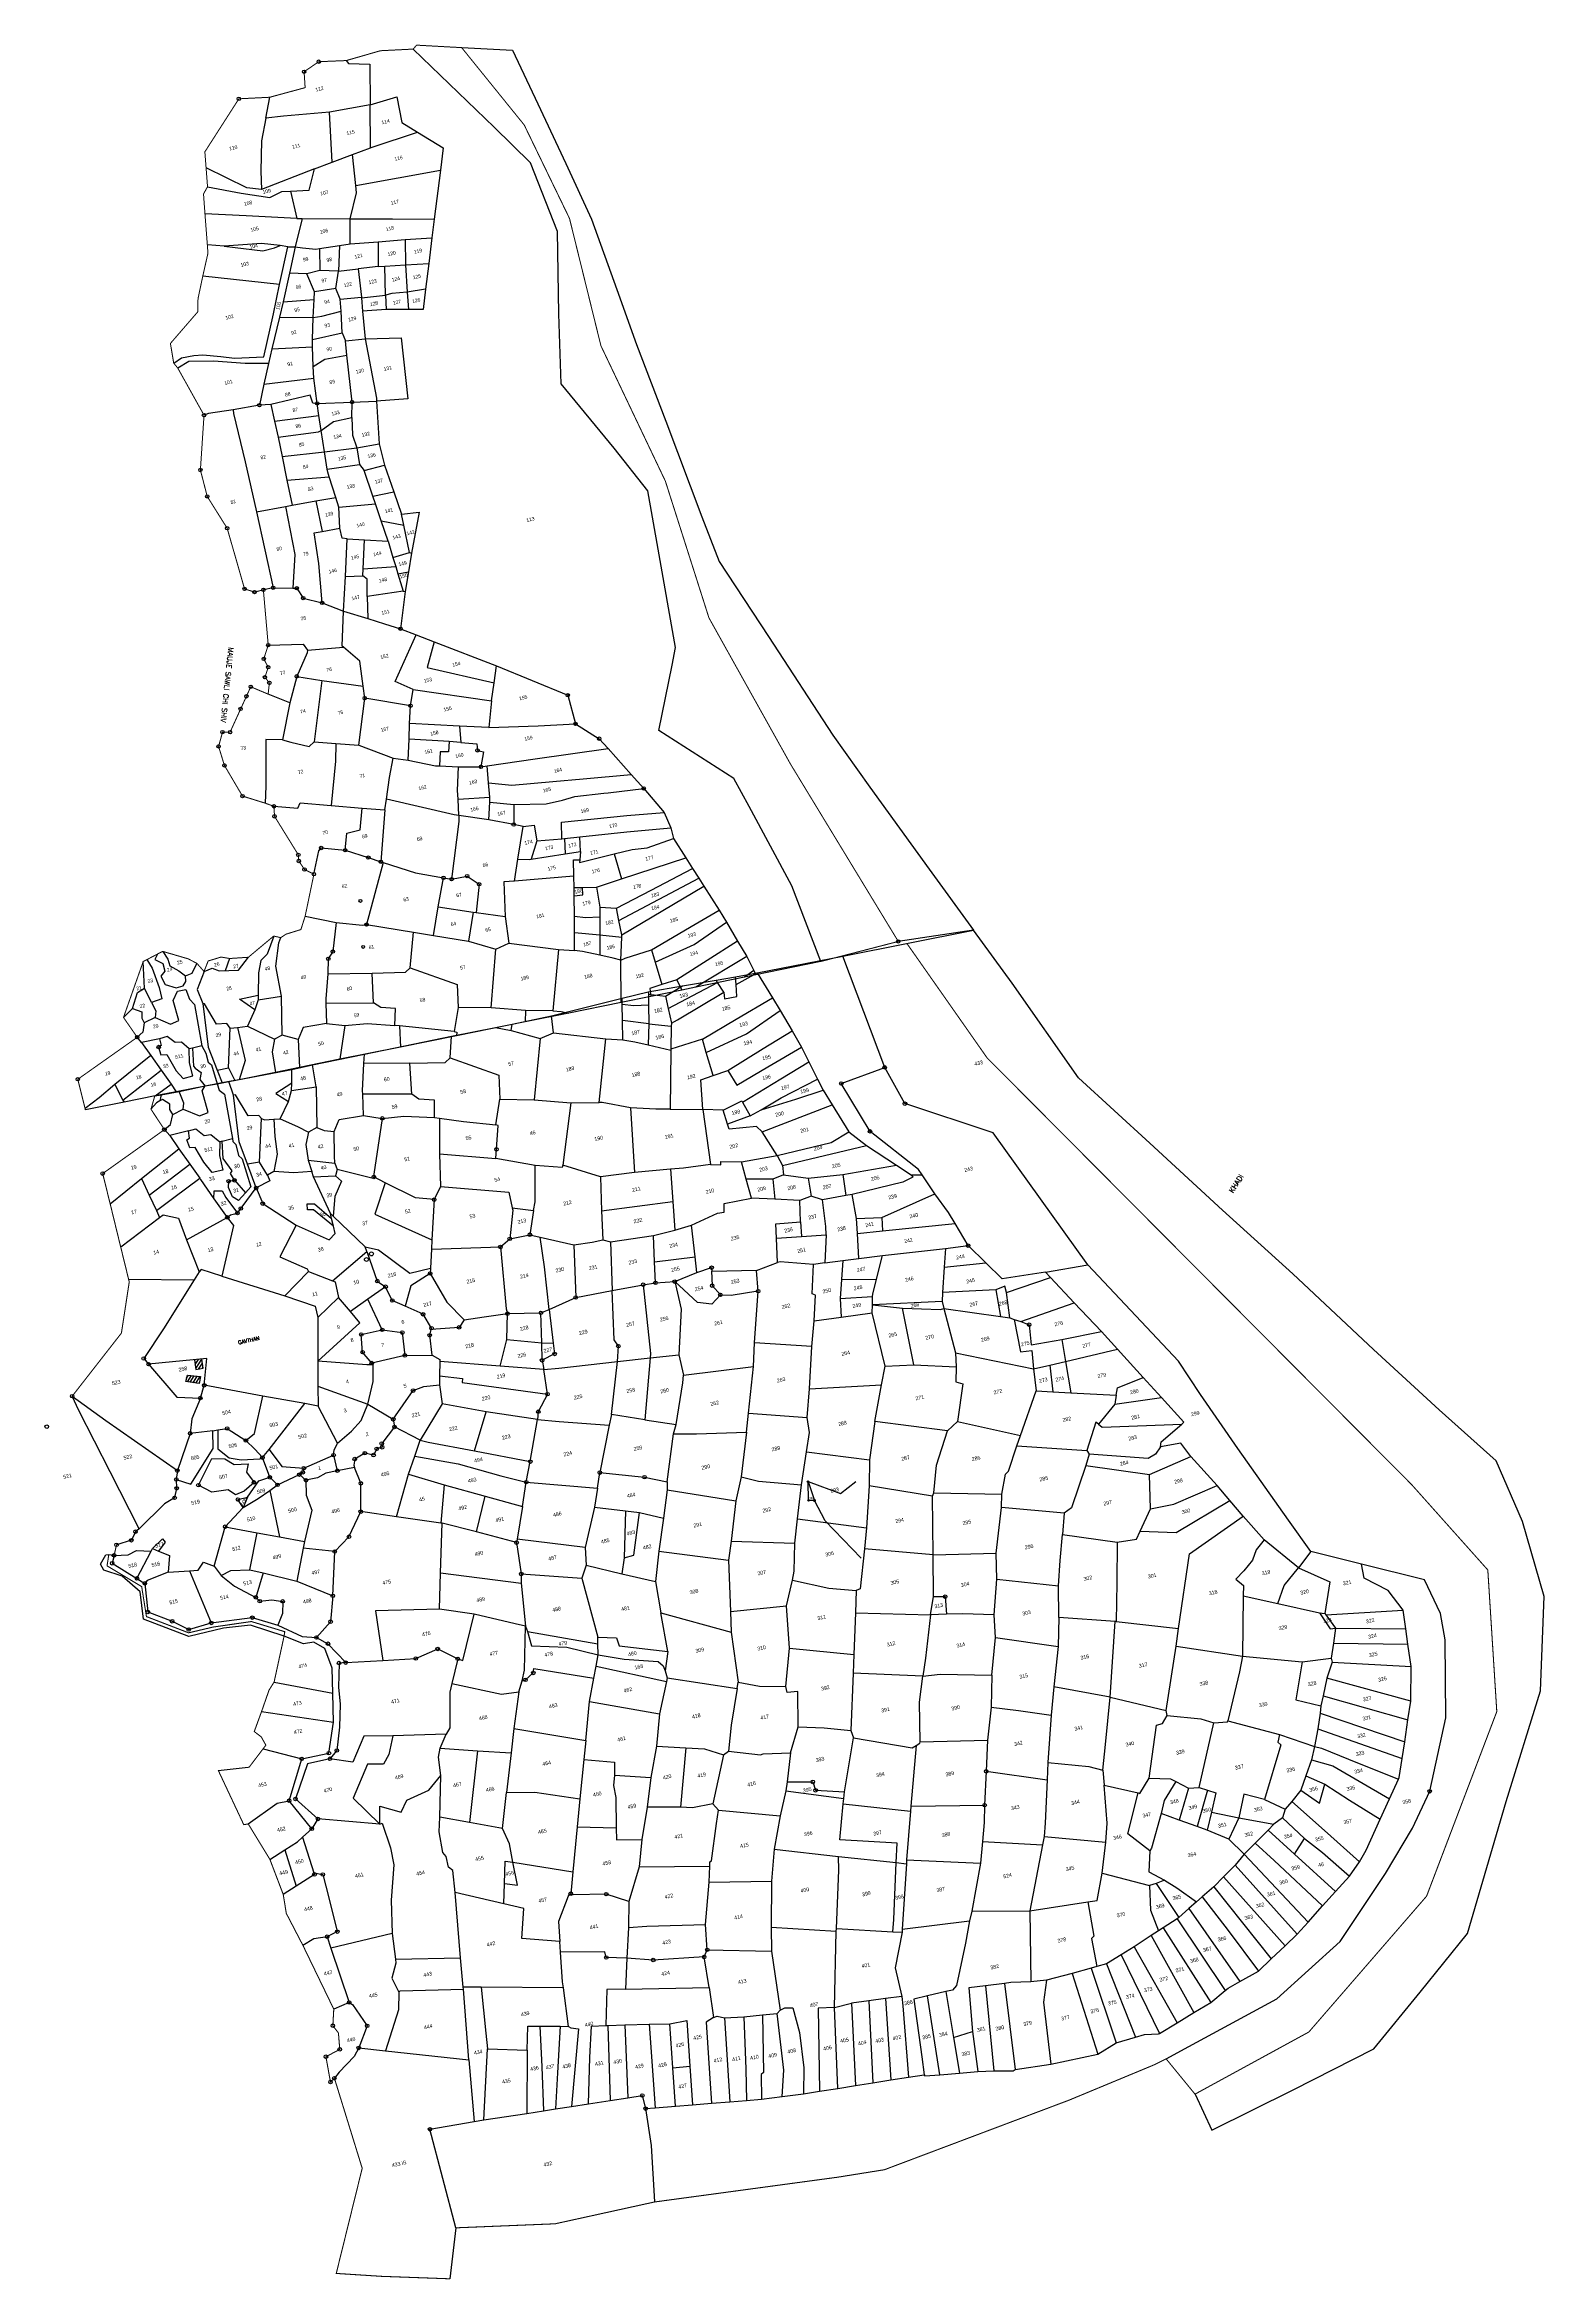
# Model space of a CAD drawing. Header units: metres. Extents: x 292860 to 294311, y 2020774 to 2022936.
import ezdxf
from ezdxf.enums import TextEntityAlignment as Align

# ---------------------------------------------------------------- set-up
doc = ezdxf.new("R2010")
doc.units = ezdxf.units.M
doc.linetypes.add('DASHDOT', pattern=[1, 0.5, -0.25, 0, -0.25])
for name, color, linetype in [('OFF', 1, 'Continuous'), ('OTHERS', 1, 'Continuous'), ('POLY_PARCEL', 6, 'Continuous'), ('POLY_WATER', 4, 'Continuous'), ('SYM_STONE', 1, 'Continuous'), ('SYM_WELL', 1, 'Continuous'), ('TEXT_MAPIN', 7, 'Continuous'), ('TEXT_MAPOUT', 7, 'Continuous'), ('TEXT_PARCEL', 7, 'Continuous'), ('V_BOUND_LINE', 7, 'Continuous'), ('V_BOUND_STREAM_LINE', 7, 'DASHDOT')]:
    doc.layers.add(name, color=color, linetype=linetype)
doc.styles.get("Standard").update_dxf_attribs({"font": 'simplex.shx'})
doc.styles.add('TEXT_MAP', font='', dxfattribs={"height": 2.5})
doc.styles.get('TEXT_MAP').set_extended_font_data('Kruti Dev 050')

# ---------------------------------------------------------------- blocks, each defined once
blk = doc.blocks.new('PAKKAWELL')
blk.add_circle((0, 0), 1.81)
blk = doc.blocks.new('STONE')
blk.add_circle((0, 0), 0.851)

msp = doc.modelspace()

# ---------------------------------------------------------------- hatches: boundary and pattern name
at = {"layer": 'OTHERS'}
h = msp.add_hatch(dxfattribs=at)
h.set_pattern_fill('ANSI31', color=256, scale=20.206767, angle=12.6722, style=0)
h.set_pattern_definition([(57.67224, (292959.5136, 2020669.367), (-2.134347, 1.350726), [])])
h.paths.add_polyline_path([(292998.5, 2021649), (292996.8, 2021642.7), (293009.9, 2021640.7), (293011.1, 2021647.5)])
h.paths.add_polyline_path([(293006.6, 2021654.4), (293013.6, 2021655.6), (293012.3, 2021664.5), (293005.4, 2021663.8)])

# ---------------------------------------------------------------- linework, layer by layer
for centre in [(293598.7, 2021545.9), (293599.3, 2021527.8), (293604.9, 2021527.7)]:
    msp.add_circle(centre, 0.851)
at = {"layer": 'OFF'}
for points in [[(293378.5, 2022155.3), (293378.1, 2022147.3)], [(293632.5, 2022054.3), (293758.6, 2022079.3)], [(293758.6, 2022079.3), (293686, 2022068.4)], [(293528.5, 2022034.3), (293549.6, 2022038)], [(293548.2, 2022036.2), (293537.2, 2022033.9)], [(293611, 2022049), (293548.2, 2022036.2)], [(293549.6, 2022038), (293632.5, 2022054.3)], [(293446.6, 2022015.1), (293418.1, 2022009.3)], [(293418.9, 2022013.5), (293444.2, 2022019.8)], [(293444.2, 2022019.8), (293477.3, 2022025.5)], [(293476.7, 2022021.3), (293446.6, 2022015.1)], [(293490.3, 2022024.1), (293476.7, 2022021.3)], [(293477.3, 2022025.5), (293509.7, 2022031.1)], [(293537.2, 2022033.9), (293490.3, 2022024.1)], [(293509.7, 2022031.1), (293528.5, 2022034.3)], [(293312.5, 2021988.5), (293350.6, 2021996.5)], [(293367.4, 2021999), (293325, 2021990.5)], [(293350.6, 2021996.5), (293418.9, 2022013.5)], [(293418.1, 2022009.3), (293367.4, 2021999)], [(293169.6, 2021959.4), (293254, 2021976.7)], [(293258.7, 2021977.2), (293204.4, 2021966.2)], [(293254, 2021976.7), (293296.4, 2021985.1)], [(293325, 2021990.5), (293258.7, 2021977.2)], [(293296.4, 2021985.1), (293312.5, 2021988.5)], [(293099.4, 2021944.7), (293119.4, 2021949.2)], [(293145.8, 2021954.4), (293106.8, 2021946.5)], [(293119.4, 2021949.2), (293169.6, 2021959.4)], [(293204.4, 2021966.2), (293145.8, 2021954.4)], [(293015.5, 2021928.4), (292987.7, 2021923.1)], [(292990.6, 2021923.3), (293015.6, 2021928.6)], [(293027.3, 2021930.6), (293015.5, 2021928.4)], [(293015.6, 2021928.6), (293027.2, 2021930.8)], [(293027.2, 2021930.8), (293038.6, 2021933)], [(293031.9, 2021931.5), (293027.3, 2021930.6)], [(293044.3, 2021933.8), (293031.9, 2021931.5)], [(293038.6, 2021933), (293099.4, 2021944.7)], [(293048.6, 2021934.7), (293044.3, 2021933.8)], [(293083.6, 2021941.8), (293048.6, 2021934.7)], [(293106.8, 2021946.5), (293083.6, 2021941.8)], [(292937.1, 2021912.9), (292899.7, 2021905.4)], [(292967.2, 2021919.2), (292937.1, 2021912.9)], [(292966.9, 2021919.1), (292973.1, 2021919.9)], [(292987.7, 2021923.1), (292967.2, 2021919.2)], [(292973.1, 2021919.9), (292990.6, 2021923.3)], [(292919.4, 2021475), (292922.4, 2021475.3)], [(293624.4, 2021037.3), (293640.9, 2021041.6)], [(293973, 2020953.5), (293989.4, 2020918.7)], [(293258, 2020824.2), (293252.3, 2020774.9)]]:
    msp.add_lwpolyline(points, dxfattribs=at)
at = {"layer": 'OTHERS'}
for points in [[(292998.5, 2021649), (293011.1, 2021647.5), (293009.9, 2021640.7), (292996.8, 2021642.7), (292998.5, 2021649)], [(293005.4, 2021663.8), (293006.6, 2021654.4), (293013.6, 2021655.6), (293012.3, 2021664.5)]]:
    msp.add_lwpolyline(points, dxfattribs=at)
at = {"layer": 'POLY_PARCEL'}
msp.add_line((293598.7, 2021545.9), (293604.9, 2021527.7), dxfattribs=at)
for points in [[(293152.1, 2022920.4), (293154.1, 2022917.7), (293174.8, 2022916.9), (293175.1, 2022877.7)], [(293074.4, 2022864.8), (293078, 2022884.9)], [(293175.1, 2022877.7), (293201, 2022885.3), (293205.8, 2022860.5), (293221.1, 2022851.1)], [(293074.4, 2022864.8), (293070.1, 2022842.9), (293069.6, 2022813.3), (293070.2, 2022795.7)], [(293135.8, 2022870.6), (293091.5, 2022866.5), (293074.4, 2022864.8)], [(293175.1, 2022877.7), (293135.8, 2022870.6)], [(293138.6, 2022822.1), (293135.8, 2022870.6)], [(293175.4, 2022836.1), (293175.1, 2022877.7)], [(293158.1, 2022829.5), (293175.4, 2022836.1)], [(293175.4, 2022836.1), (293177, 2022836.7), (293221.1, 2022851.1)], [(293221.1, 2022851.1), (293245.8, 2022835.9), (293243.2, 2022814.3)], [(293070.2, 2022795.7), (293056, 2022797.3), (293016.5, 2022816.6)], [(293121.5, 2022815.6), (293070.2, 2022795.7)], [(293098.3, 2022794.1), (293116.2, 2022795), (293121.5, 2022815.6)], [(293121.5, 2022815.6), (293138.6, 2022822.1)], [(293138.6, 2022822.1), (293158.1, 2022829.5)], [(293161.2, 2022799.7), (293158.1, 2022829.5)], [(293161.2, 2022799.7), (293243.2, 2022814.3)], [(293243.2, 2022814.3), (293237, 2022766.9)], [(293017.9, 2022798.3), (293050.4, 2022792.3), (293078, 2022787.9), (293089.8, 2022793.6), (293098.3, 2022794.1)], [(293098.3, 2022794.1), (293104.4, 2022767.7)], [(293156, 2022767.4), (293162, 2022792.6), (293161.2, 2022799.7)], [(293104.4, 2022767.7), (293055.1, 2022770.3), (293015.4, 2022772.3)], [(293109.3, 2022767.7), (293102.8, 2022740.2)], [(293104.4, 2022767.7), (293109.3, 2022767.7)], [(293109.3, 2022767.7), (293156, 2022767.4)], [(293155.8, 2022743.2), (293156, 2022767.4)], [(293156, 2022767.4), (293196.7, 2022767.2), (293237, 2022766.9)], [(293208.9, 2022747.4), (293234.8, 2022748.9)], [(293234.8, 2022748.9), (293231.8, 2022724.2)], [(293237, 2022766.9), (293234.8, 2022748.9)], [(293034.1, 2022740.9), (293017.7, 2022742.2)], [(293088.1, 2022741.5), (293070, 2022743.5), (293034.1, 2022740.9)], [(293034.1, 2022740.9), (293071.5, 2022736.3), (293082.6, 2022739.4), (293088.1, 2022741.5)], [(293087.6, 2022703.7), (293095.5, 2022740.2)], [(293095.5, 2022740.2), (293088.1, 2022741.5)], [(293095.5, 2022740.2), (293102.8, 2022740.2)], [(293102.8, 2022740.2), (293097.2, 2022714.9)], [(293102.8, 2022740.2), (293109.9, 2022739.2), (293122.6, 2022738), (293126.3, 2022738.5)], [(293126.3, 2022738.5), (293145.6, 2022741.4)], [(293126.3, 2022738.5), (293126.4, 2022717.5)], [(293145.6, 2022741.4), (293144.6, 2022716.8)], [(293145.6, 2022741.4), (293155.8, 2022743.2)], [(293155.8, 2022743.2), (293183, 2022745)], [(293183, 2022745), (293182.9, 2022721.2)], [(293183, 2022745), (293208.9, 2022747.4)], [(293208.9, 2022747.4), (293209.4, 2022722.8)], [(293087.6, 2022703.7), (293013.3, 2022711.9)], [(293097.2, 2022714.9), (293091, 2022687.1)], [(293114, 2022714), (293097.2, 2022714.9)], [(293126.4, 2022717.5), (293114, 2022714)], [(293121.5, 2022696.8), (293114, 2022714)], [(293144.6, 2022716.8), (293126.4, 2022717.5)], [(293141.9, 2022699.8), (293144.6, 2022716.8)], [(293144.6, 2022716.8), (293163.7, 2022719.1)], [(293182.9, 2022721.2), (293163.7, 2022719.1)], [(293163.7, 2022719.1), (293166.8, 2022691.6)], [(293182.9, 2022721.2), (293189.4, 2022721.6)], [(293189.4, 2022721.6), (293209.4, 2022722.8)], [(293190.1, 2022693.6), (293189.4, 2022721.6)], [(293209.4, 2022722.8), (293231.8, 2022724.2)], [(293209.4, 2022722.8), (293211.1, 2022696.5)], [(293231.8, 2022724.2), (293228.8, 2022699.2)], [(292985.2, 2022627.7), (292992.8, 2022632.9), (293004.5, 2022635.2), (293013.2, 2022635.7), (293030.7, 2022634.1), (293044, 2022632.7), (293072.4, 2022634), (293081.6, 2022675.5), (293087.6, 2022703.7)], [(293091, 2022687.1), (293087.6, 2022672.1)], [(293091, 2022687.1), (293121.1, 2022689.4)], [(293120, 2022672), (293121.1, 2022689.4)], [(293121.1, 2022689.4), (293121.5, 2022696.8)], [(293141.9, 2022699.8), (293121.5, 2022696.8)], [(293146.3, 2022689.5), (293141.9, 2022699.8)], [(293146.3, 2022689.5), (293166.8, 2022691.6)], [(293147.1, 2022678), (293146.3, 2022689.5)], [(293166.8, 2022691.6), (293166.9, 2022690.8)], [(293166.9, 2022690.8), (293190.1, 2022693.6)], [(293166.9, 2022690.8), (293167.7, 2022678)], [(293211.1, 2022696.5), (293196.1, 2022695), (293190.1, 2022693.6)], [(293190.1, 2022693.6), (293190.7, 2022679.7)], [(293228.8, 2022699.2), (293211.1, 2022696.5)], [(293211.1, 2022696.5), (293212.2, 2022679.7)], [(293228.8, 2022699.2), (293226.4, 2022679.6), (293212.2, 2022679.7)], [(293087.6, 2022672.1), (293080.2, 2022641.7)], [(293087.6, 2022672.1), (293120, 2022672)], [(293119.5, 2022650.7), (293120, 2022672)], [(293120, 2022672), (293128.5, 2022673.2), (293147.1, 2022678)], [(293148.2, 2022656.9), (293147.1, 2022678)], [(293190.7, 2022679.7), (293167.7, 2022678)], [(293167.7, 2022678), (293170.4, 2022651.4)], [(293212.2, 2022679.7), (293190.7, 2022679.7)], [(293080.2, 2022641.7), (293076.8, 2022627.4)], [(293080.2, 2022641.7), (293119.3, 2022643.4)], [(293119.3, 2022643.4), (293119.5, 2022650.7)], [(293120.2, 2022624.6), (293119.3, 2022643.4)], [(293119.5, 2022650.7), (293148.2, 2022656.9)], [(293148.2, 2022656.9), (293151.2, 2022649.2)], [(293151.2, 2022649.2), (293170.4, 2022651.4)], [(293152.7, 2022635.5), (293151.2, 2022649.2)], [(293170.4, 2022651.4), (293205.1, 2022652.2), (293211.7, 2022593.3), (293181.3, 2022591.1)], [(293170.4, 2022651.4), (293181.2, 2022593.9), (293181.3, 2022591.1)], [(293076.8, 2022627.4), (293054.2, 2022627.3), (293023.6, 2022629.8), (292999.7, 2022629.3), (292989.1, 2022623)], [(293076.8, 2022627.4), (293072.5, 2022607.5)], [(293120.2, 2022624.6), (293131.5, 2022631.7), (293152.7, 2022635.5)], [(293120.7, 2022613.3), (293120.2, 2022624.6)], [(293157.7, 2022590.1), (293152.7, 2022635.5)], [(293072.5, 2022607.5), (293068, 2022587)], [(293072.5, 2022607.5), (293120.7, 2022613.3)], [(293124, 2022588.8), (293120.7, 2022613.3)], [(293042.7, 2022582.5), (293018.7, 2022579.1), (293014.5, 2022577.4)], [(293068, 2022587), (293042.7, 2022582.5)], [(293042.7, 2022582.5), (293042.9, 2022578.9), (293054.3, 2022532.2), (293065.2, 2022483.8)], [(293079.2, 2022587.7), (293068, 2022587)], [(293124, 2022588.8), (293119.6, 2022588.9), (293117.2, 2022596.8), (293079.2, 2022587.7)], [(293079.2, 2022587.7), (293082.7, 2022571.7)], [(293082.7, 2022571.7), (293125.7, 2022577.1)], [(293124, 2022588.8), (293157.7, 2022590.1)], [(293125.7, 2022577.1), (293124, 2022588.8)], [(293127.7, 2022562.7), (293125.7, 2022577.1)], [(293157.5, 2022575.3), (293157.7, 2022590.1)], [(293157.7, 2022590.1), (293181.3, 2022591.1)], [(293181.3, 2022591.1), (293183.8, 2022549.8), (293189.2, 2022528.9)], [(293082.7, 2022571.7), (293086.1, 2022556.1)], [(293086.1, 2022556.1), (293125.1, 2022561.3), (293127.7, 2022562.7)], [(293086.1, 2022556.1), (293090.1, 2022537.3)], [(293127.7, 2022562.7), (293139.8, 2022571.2), (293157.5, 2022575.3)], [(293131, 2022542), (293127.7, 2022562.7)], [(293157.5, 2022575.3), (293158, 2022558.2), (293162.2, 2022545.8)], [(293090.1, 2022537.3), (293131, 2022542)], [(293090.1, 2022537.3), (293094.6, 2022514.7)], [(293131, 2022542), (293162.2, 2022545.8)], [(293133.7, 2022525.3), (293131, 2022542)], [(293162.2, 2022545.8), (293183.8, 2022549.8)], [(293162.2, 2022545.8), (293165, 2022529.7)], [(293094.6, 2022514.7), (293135.6, 2022517.9)], [(293094.6, 2022514.7), (293099.7, 2022490.4)], [(293133.7, 2022525.3), (293165, 2022529.7)], [(293135.6, 2022517.9), (293134.2, 2022522.4), (293133.7, 2022525.3)], [(293142, 2022497.9), (293135.6, 2022517.9)], [(293165, 2022529.7), (293169.3, 2022524)], [(293169.3, 2022524), (293189.2, 2022528.9)], [(293177.7, 2022499), (293169.3, 2022524)], [(293189.2, 2022528.9), (293198, 2022503.2)], [(293093.4, 2022489.2), (293099.7, 2022490.4)], [(293099.7, 2022490.4), (293122.6, 2022494.5)], [(293122.6, 2022494.5), (293142, 2022497.9)], [(293122.6, 2022494.5), (293128.7, 2022464.9)], [(293145, 2022488.5), (293142, 2022497.9)], [(293145, 2022488.5), (293180.2, 2022491.7)], [(293177.7, 2022499), (293198, 2022503.2)], [(293180.2, 2022491.7), (293177.7, 2022499)], [(293185.9, 2022475.1), (293180.2, 2022491.7)], [(293198, 2022503.2), (293205.4, 2022481.6)], [(293065.2, 2022483.8), (293093.4, 2022489.2)], [(293065.2, 2022483.8), (293081.4, 2022410.5)], [(293093.4, 2022489.2), (293102.3, 2022442.6), (293100.5, 2022410.1)], [(293128.7, 2022464.9), (293146, 2022468.1)], [(293146, 2022468.1), (293145, 2022488.5)], [(293153, 2022457.9), (293148.1, 2022458.3), (293146, 2022468.1)], [(293185.9, 2022475.1), (293207.7, 2022470.9)], [(293192.6, 2022455.4), (293185.9, 2022475.1)], [(293205.4, 2022481.6), (293222.7, 2022483.7), (293215.1, 2022443.9)], [(293207.7, 2022470.9), (293205.4, 2022481.6)], [(293213.4, 2022444.6), (293207.7, 2022470.9)], [(293128.8, 2022395.8), (293125.5, 2022433.8), (293121, 2022463.5), (293128.7, 2022464.9)], [(293151.2, 2022421.3), (293153, 2022457.9)], [(293153, 2022457.9), (293169.7, 2022456.9)], [(293168.4, 2022428.8), (293169.7, 2022456.9)], [(293169.7, 2022456.9), (293192.6, 2022455.4)], [(293192.6, 2022455.4), (293197.2, 2022439.9)], [(293168.2, 2022422.1), (293168.4, 2022428.8)], [(293168.4, 2022428.8), (293199.9, 2022431)], [(293197.2, 2022439.9), (293213.4, 2022444.6)], [(293197.2, 2022439.9), (293199.9, 2022431)], [(293199.9, 2022431), (293202, 2022423.8)], [(293202, 2022423.8), (293212.2, 2022425.9)], [(293212.2, 2022425.9), (293209.1, 2022406.9)], [(293215.1, 2022443.9), (293212.2, 2022425.9)], [(293213.4, 2022444.6), (293215.1, 2022443.9)], [(293081.4, 2022410.5), (293071.9, 2022408.5)], [(293081.4, 2022410.5), (293100.5, 2022410.1)], [(293100.5, 2022410.1), (293104.2, 2022410), (293110.4, 2022400.5), (293128.8, 2022395.8)], [(293149.4, 2022387.9), (293151.2, 2022421.3)], [(293151.2, 2022421.3), (293168.2, 2022422.1)], [(293172.3, 2022402.1), (293172.3, 2022418.7), (293168.2, 2022422.1)], [(293207, 2022407.1), (293172.3, 2022402.1)], [(293202, 2022423.8), (293207, 2022407.1)], [(293209.1, 2022406.9), (293204.5, 2022370.8)], [(293207, 2022407.1), (293209.1, 2022406.9)], [(293128.8, 2022395.8), (293149.4, 2022387.9)], [(293149.3, 2022353), (293148, 2022354), (293149.4, 2022387.9)], [(293149.4, 2022387.9), (293173, 2022380.6)], [(293172.3, 2022402.1), (293173, 2022380.6)], [(293173, 2022380.6), (293189.2, 2022375.6), (293204.5, 2022370.8)], [(293216.7, 2022312), (293199.4, 2022319.7), (293219.7, 2022364.9)], [(293204.5, 2022370.8), (293219.7, 2022364.9)], [(293219.7, 2022364.9), (293237.1, 2022358.2)], [(293076.6, 2022355), (293110.3, 2022355.8), (293114.5, 2022350)], [(293114.5, 2022350), (293114.4, 2022347.6), (293104.2, 2022324.8)], [(293114.5, 2022350), (293149.3, 2022353)], [(293168.4, 2022315.3), (293165.1, 2022339.6), (293149.3, 2022353)], [(293237.1, 2022358.2), (293230.3, 2022333.3), (293295, 2022318.4)], [(293237.1, 2022358.2), (293297.4, 2022334.9)], [(293104.2, 2022324.8), (293097.4, 2022299.3)], [(293104.2, 2022324.8), (293128.6, 2022320.9)], [(293128.6, 2022320.9), (293121.1, 2022261.6)], [(293128.6, 2022320.9), (293168.4, 2022315.3)], [(293292.5, 2022301), (293295, 2022318.4)], [(293295, 2022318.4), (293297.4, 2022334.9)], [(293297.4, 2022334.9), (293366.3, 2022306.5), (293373.9, 2022278.8)], [(293097.4, 2022299.3), (293076.5, 2022307.6)], [(293097.4, 2022299.3), (293090.5, 2022263.4)], [(293164.1, 2022258.1), (293168.1, 2022288.6), (293170, 2022303.7)], [(293170, 2022303.7), (293168.4, 2022315.3)], [(293214.2, 2022296.4), (293170, 2022303.7)], [(293213.4, 2022279.1), (293214.2, 2022296.4)], [(293214.2, 2022296.4), (293216.7, 2022312)], [(293216.7, 2022312), (293292.5, 2022301)], [(293292.5, 2022301), (293289.9, 2022275.4)], [(293212.8, 2022264), (293213.4, 2022279.1)], [(293261.7, 2022276.6), (293213.4, 2022279.1)], [(293261.7, 2022276.6), (293262.8, 2022260.8)], [(293289.9, 2022275.4), (293261.7, 2022276.6)], [(293289.9, 2022275.4), (293337.8, 2022277.1), (293373.9, 2022278.8)], [(293373.9, 2022278.8), (293396.8, 2022264.5), (293405.4, 2022254.9)], [(293090.5, 2022263.4), (293074.4, 2022263.6), (293074.3, 2022218.5), (293073.5, 2022202.2)], [(293090.5, 2022263.4), (293098.5, 2022261), (293116.3, 2022256.9), (293121.1, 2022261.6)], [(293121.1, 2022261.6), (293141.9, 2022259.9)], [(293141.9, 2022259.9), (293141.8, 2022242.9), (293137.5, 2022199.8)], [(293141.9, 2022259.9), (293164.1, 2022258.1)], [(293164.1, 2022258.1), (293197.6, 2022245.7)], [(293212, 2022243.7), (293212.8, 2022264)], [(293251.5, 2022261.8), (293212.8, 2022264)], [(293251.5, 2022261.8), (293251.1, 2022251.8), (293242.9, 2022251.7), (293242.1, 2022238.2)], [(293262.8, 2022260.8), (293251.5, 2022261.8)], [(293262.8, 2022260.8), (293278.4, 2022259.6), (293279, 2022253.2), (293284.8, 2022251.8), (293282.3, 2022237.3)], [(293288.2, 2022238.1), (293334.9, 2022244.9), (293405.4, 2022254.9)], [(293405.4, 2022254.9), (293427.7, 2022230)], [(293191, 2022205.9), (293193.9, 2022226.9), (293197.6, 2022245.7)], [(293197.6, 2022245.7), (293212, 2022243.7)], [(293212, 2022243.7), (293238.3, 2022238.4), (293242.1, 2022238.2)], [(293242.1, 2022238.2), (293260.5, 2022237.3)], [(293260.3, 2022206), (293259.8, 2022214.5), (293260.5, 2022237.3)], [(293260.5, 2022237.3), (293282.3, 2022237.3)], [(293282.3, 2022237.3), (293288.2, 2022238.1)], [(293289.8, 2022221.9), (293288.2, 2022238.1)], [(293289.8, 2022221.9), (293312.1, 2022219.5), (293351.9, 2022223), (293381.3, 2022225.8), (293427.7, 2022230)], [(293291, 2022208.1), (293289.8, 2022221.9)], [(293314, 2022200.9), (293345.4, 2022201.5), (293361.1, 2022205), (293373.2, 2022208.7), (293401.1, 2022211.7), (293405.5, 2022212.2)], [(293405.5, 2022212.2), (293439.8, 2022216.3)], [(293427.7, 2022230), (293439.8, 2022216.3)], [(293439.8, 2022216.3), (293459.4, 2022193.2)], [(293082.1, 2022199.1), (293105.1, 2022197.4), (293107.4, 2022202.4), (293137.5, 2022199.8)], [(293137.5, 2022199.8), (293167.5, 2022197.3)], [(293151.1, 2022156.6), (293152.7, 2022173.2), (293165.5, 2022176.3), (293167.5, 2022197.3)], [(293167.5, 2022197.3), (293189.4, 2022195.8)], [(293189.4, 2022195.8), (293185.5, 2022145.5)], [(293189.4, 2022195.8), (293191, 2022205.9)], [(293256.4, 2022190.8), (293191, 2022205.9)], [(293261, 2022190.3), (293256.4, 2022190.8)], [(293260.3, 2022206), (293291, 2022208.1)], [(293261, 2022190.3), (293260.3, 2022206)], [(293261, 2022190.3), (293260.8, 2022184.5)], [(293289.9, 2022185.9), (293261, 2022190.3)], [(293289.9, 2022185.9), (293291.1, 2022203)], [(293291.1, 2022203), (293291, 2022208.1)], [(293291.1, 2022203), (293314, 2022200.9)], [(293314, 2022200.9), (293314, 2022181.5)], [(293360.7, 2022167.8), (293360.4, 2022183.8), (293423.5, 2022190.1), (293459.4, 2022193.2)], [(293459.4, 2022193.2), (293466, 2022178.3)], [(293260.8, 2022184.5), (293254, 2022128.6)], [(293314, 2022181.5), (293289.9, 2022185.9)], [(293323.2, 2022179.7), (293314, 2022181.5)], [(293318.1, 2022148.1), (293323.2, 2022179.7)], [(293323.2, 2022179.7), (293333.9, 2022180.8), (293336.5, 2022165.8)], [(293336.5, 2022165.8), (293331, 2022148.1)], [(293336.5, 2022165.8), (293360.7, 2022167.8)], [(293360.7, 2022167.8), (293363.1, 2022168)], [(293363.1, 2022168), (293378.1, 2022169.6)], [(293363.1, 2022168), (293363.7, 2022153.1)], [(293363.7, 2022153.1), (293378.5, 2022155.3), (293378.1, 2022169.6)], [(293378.1, 2022169.6), (293423.5, 2022174.4), (293466, 2022178.3)], [(293411.3, 2022153), (293428.6, 2022157.2), (293443, 2022159), (293468.6, 2022168.1)], [(293466, 2022178.3), (293468.6, 2022168.1)], [(293468.6, 2022168.1), (293480.5, 2022149.2)], [(293120.8, 2022133.5), (293125.7, 2022156), (293127.8, 2022158.8), (293151.1, 2022156.6)], [(293151.1, 2022156.6), (293173.4, 2022149.5), (293185.5, 2022145.5)], [(293187.9, 2022144.7), (293171.7, 2022084.7)], [(293185.5, 2022145.5), (293187.9, 2022144.7)], [(293187.9, 2022144.7), (293219.2, 2022134.7), (293246.1, 2022129.9)], [(293314.7, 2022126.8), (293318.1, 2022148.1)], [(293318.1, 2022148.1), (293329.2, 2022147.8)], [(293329.2, 2022147.8), (293331, 2022148.1)], [(293331, 2022148.1), (293363.7, 2022153.1)], [(293372.3, 2022131.5), (293371.8, 2022147.3), (293378.1, 2022147.3), (293377.7, 2022144.8), (293411.3, 2022153)], [(293411.3, 2022153), (293418.2, 2022128.9)], [(293418.2, 2022128.9), (293480.5, 2022149.2)], [(293480.5, 2022149.2), (293487.1, 2022138.8)], [(293241, 2022101.8), (293246.1, 2022129.9)], [(293246.1, 2022129.9), (293254, 2022128.6)], [(293254, 2022128.6), (293269, 2022131.6), (293280.6, 2022123.7), (293277.8, 2022096.3)], [(293314.7, 2022126.8), (293304.5, 2022125.9), (293305.9, 2022092.6)], [(293372.3, 2022131.5), (293314.7, 2022126.8)], [(293372.5, 2022120.6), (293372.3, 2022131.5)], [(293394.2, 2022121), (293418.2, 2022128.9)], [(293413.4, 2022100.6), (293446.9, 2022118), (293487.1, 2022138.8)], [(293415.8, 2022088.7), (293493.1, 2022129.5)], [(293487.1, 2022138.8), (293493.1, 2022129.5)], [(293493.1, 2022129.5), (293497.9, 2022121.9)], [(293236.4, 2022074.2), (293241, 2022101.8)], [(293241, 2022101.8), (293274.9, 2022096.8)], [(293372.5, 2022120.6), (293380.7, 2022120.7)], [(293372.6, 2022112.6), (293372.5, 2022120.6)], [(293372.6, 2022112.6), (293381, 2022113.4), (293380.7, 2022120.7)], [(293372.7, 2022092.9), (293372.6, 2022112.6)], [(293380.7, 2022120.7), (293394.2, 2022121)], [(293394.2, 2022121), (293397.3, 2022101.5)], [(293397.3, 2022101.5), (293413.4, 2022100.6)], [(293397.3, 2022101.5), (293397.3, 2022092.3)], [(293415.8, 2022088.7), (293413.4, 2022100.6)], [(293418.6, 2022074.9), (293497.9, 2022121.9)], [(293497.9, 2022121.9), (293512.8, 2022098.7)], [(293112.3, 2022092.8), (293142.3, 2022086.6)], [(293142.3, 2022086.6), (293139.1, 2022058.6), (293134.7, 2022051.6), (293134.2, 2022037)], [(293142.3, 2022086.6), (293167.7, 2022084.3)], [(293167.7, 2022084.3), (293171.7, 2022084.7)], [(293171.7, 2022084.7), (293217.1, 2022077.5)], [(293274.9, 2022096.8), (293270.4, 2022068.6)], [(293274.9, 2022096.8), (293277.8, 2022096.3)], [(293277.8, 2022096.3), (293305.9, 2022092.6)], [(293305.9, 2022092.6), (293309.2, 2022066.7)], [(293372.7, 2022092.9), (293383.6, 2022091.5), (293397.3, 2022092.3)], [(293372.7, 2022077.1), (293372.7, 2022092.9)], [(293397.3, 2022092.3), (293397.3, 2022074.8)], [(293418.6, 2022074.9), (293415.8, 2022088.7)], [(293447.4, 2022060.4), (293489.5, 2022085.1), (293512.8, 2022098.7)], [(293450.9, 2022048.4), (293488.5, 2022065.3), (293519.8, 2022086.9)], [(293512.8, 2022098.7), (293519.8, 2022086.9)], [(293519.8, 2022086.9), (293530.6, 2022068.8)], [(292974.5, 2022058.8), (292979.4, 2022051.3), (292981.3, 2022044.9), (292990.1, 2022040), (292996.7, 2022035)], [(293081.9, 2022073.6), (293075.5, 2022056), (293069.3, 2022049.9), (293067.2, 2022038.1), (293066.9, 2022016.5)], [(293089.4, 2022015.6), (293083.9, 2022044.4), (293086.8, 2022066.9), (293088.7, 2022072.1)], [(293213.9, 2022042.9), (293217.1, 2022077.5)], [(293217.1, 2022077.5), (293236.4, 2022074.2)], [(293236.4, 2022074.2), (293270.4, 2022068.6)], [(293270.4, 2022068.6), (293296.8, 2022060.9)], [(293292.1, 2022004.1), (293296.8, 2022060.9)], [(293296.8, 2022060.9), (293309.2, 2022066.7)], [(293309.2, 2022066.7), (293357.4, 2022060.6)], [(293357.4, 2022060.6), (293352, 2022001.4)], [(293357.4, 2022060.6), (293372.8, 2022059.7)], [(293372.7, 2022077.1), (293397.3, 2022074.8)], [(293372.8, 2022059.7), (293372.7, 2022077.1)], [(293397.3, 2022055), (293380.7, 2022058.7), (293372.8, 2022059.7)], [(293397.3, 2022074.8), (293397.3, 2022055)], [(293397.3, 2022074.8), (293418.5, 2022072.6)], [(293417.8, 2022050.4), (293418.5, 2022072.6)], [(293418.5, 2022072.6), (293418.6, 2022074.9)], [(293421.8, 2022052.3), (293447.4, 2022060.4)], [(293447.4, 2022060.4), (293450.9, 2022048.4)], [(293530.6, 2022068.8), (293471.7, 2022031.3)], [(293530.6, 2022068.8), (293539.5, 2022053.8)], [(292957, 2022023.3), (292955.7, 2022049)], [(293014.5, 2022039.4), (293022.5, 2022042.5), (293029.3, 2022040), (293047.7, 2022040.5), (293057.4, 2022053.1)], [(293039.2, 2022051.9), (293034.8, 2022040.1)], [(293134.2, 2022037), (293132.3, 2022012.9), (293132.4, 2022008.7)], [(293134.2, 2022037), (293177.1, 2022037.8)], [(293177.1, 2022037.8), (293209.3, 2022038.6), (293213.9, 2022042.9)], [(293178.5, 2022008.9), (293177.1, 2022037.8)], [(293213.9, 2022042.9), (293259.4, 2022026.9), (293260.2, 2022004.5)], [(293417.8, 2022050.4), (293410.1, 2022052.2), (293397.3, 2022055)], [(293417.8, 2022050.4), (293421.8, 2022052.3)], [(293418.1, 2022009.3), (293417.8, 2022050.4)], [(293450.9, 2022048.4), (293457.4, 2022026.8)], [(293539.5, 2022053.8), (293490.3, 2022024.1)], [(293529.1, 2022026.7), (293549.6, 2022038)], [(293546.2, 2022040.2), (293537.2, 2022033.9)], [(293539.5, 2022053.8), (293546.2, 2022040.2)], [(293546.2, 2022040.2), (293548.2, 2022036.2)], [(293549.6, 2022038), (293564.5, 2022013.8)], [(292945.3, 2022003.5), (292950.2, 2022018.9), (292957, 2022023.3)], [(292963.8, 2022009.2), (292957, 2022023.3)], [(293063.7, 2022002.4), (293048.9, 2022012.6), (293066.9, 2022016.5)], [(293066.9, 2022016.5), (293067, 2022011.8)], [(293067, 2022011.8), (293089.4, 2022015.6)], [(293090.2, 2021977.7), (293089.4, 2022015.6)], [(293444.2, 2022019.8), (293444.3, 2022017.3)], [(293444.3, 2022017.3), (293461, 2022015.6)], [(293444.3, 2022017.3), (293444.4, 2022007.1)], [(293457.4, 2022026.8), (293445.7, 2022023), (293446.6, 2022015.1)], [(293471.7, 2022031.3), (293457.4, 2022026.8)], [(293461, 2022015.6), (293477.3, 2022025.5)], [(293461, 2022015.6), (293463.5, 2022003.6)], [(293463.5, 2022003.6), (293511.3, 2022028.6)], [(293466.5, 2021989.5), (293472.4, 2021992.5), (293517.2, 2022019.5)], [(293471.7, 2022031.3), (293476.7, 2022021.3)], [(293511.3, 2022028.6), (293509.7, 2022031.1)], [(293517.2, 2022019.5), (293511.3, 2022028.6)], [(293517.2, 2022019.5), (293517.8, 2022012.9), (293529.9, 2022015.3), (293529.1, 2022026.7)], [(293529.1, 2022026.7), (293528.5, 2022034.3)], [(292936.6, 2021994.9), (292945.3, 2022003.5)], [(292945.3, 2022003.5), (292954.3, 2022000.2), (292954.5, 2021994.1), (292956.6, 2021989.6)], [(292967.2, 2021994.9), (292956.6, 2021989.6)], [(293039.7, 2021984.4), (293036.6, 2021989.1), (293026.5, 2021988.3), (293015.1, 2022007.9), (293013.3, 2022008.4)], [(293063.7, 2022002.4), (293056.7, 2021986.4)], [(293067, 2022011.8), (293063.7, 2022002.4)], [(293132.4, 2022008.7), (293178.5, 2022008.9)], [(293132.4, 2022008.7), (293132.8, 2021989.1)], [(293199.1, 2021987.2), (293199.7, 2022003.4), (293185.6, 2022004.4), (293178.5, 2022008.9)], [(293260.2, 2022004.5), (293256.5, 2021981.2)], [(293292.1, 2022004.1), (293260.2, 2022004.5)], [(293325.4, 2022001.6), (293292.1, 2022004.1)], [(293325.4, 2022001.6), (293325, 2021990.5)], [(293352, 2022001.4), (293325.4, 2022001.6)], [(293352.5, 2021980.1), (293350.6, 2021996.5)], [(293352, 2022001.4), (293360, 2022000.7)], [(293360, 2022000.7), (293367.4, 2021999)], [(293419, 2022007.6), (293418.9, 2022013.5)], [(293419, 2022007.6), (293430.1, 2022006.5), (293444.4, 2022007.1)], [(293419.2, 2021992), (293419, 2022007.6)], [(293444.4, 2022007.1), (293444.7, 2021988.6)], [(293463.5, 2022003.6), (293466.5, 2021989.5)], [(293496.5, 2021974), (293529.2, 2021993.2), (293564.5, 2022013.8)], [(293500.2, 2021961.1), (293539.2, 2021978.9), (293571.7, 2022001.6)], [(293564.5, 2022013.8), (293571.7, 2022001.6)], [(293571.7, 2022001.6), (293583.4, 2021981.9)], [(292956.6, 2021989.6), (292955.2, 2021980.5), (292949.9, 2021975.7)], [(292954.1, 2021970.5), (292949.9, 2021975.7)], [(292971.4, 2021974.2), (292954.1, 2021970.5)], [(292971.4, 2021974.2), (292972.9, 2021967.6), (292970.6, 2021966.3), (292972.8, 2021958.7), (292978.4, 2021958.9), (292987.5, 2021943.3), (292994.2, 2021936), (293003.6, 2021938.4), (293000.4, 2021950.9), (293000.2, 2021964.4)], [(293000.2, 2021964.4), (292992.8, 2021971.1), (292986.5, 2021970.7), (292978.7, 2021976.4), (292971.4, 2021974.2)], [(293038.1, 2021946.1), (293039.7, 2021984.4)], [(293039.7, 2021984.4), (293046.9, 2021985.2)], [(293046.9, 2021985.2), (293056.7, 2021986.4)], [(293046.9, 2021985.2), (293054.4, 2021953.2), (293048.6, 2021934.7)], [(293056.7, 2021986.4), (293082.6, 2021973.9)], [(293082.6, 2021973.9), (293080.5, 2021961.6), (293083.6, 2021941.8)], [(293090.2, 2021977.7), (293082.6, 2021973.9)], [(293105.7, 2021973.5), (293090.2, 2021977.7)], [(293132.8, 2021989.1), (293110.5, 2021985.3), (293105.7, 2021973.5)], [(293105.7, 2021973.5), (293106.8, 2021946.5)], [(293132.8, 2021989.1), (293150.6, 2021987)], [(293150.6, 2021987), (293145.8, 2021954.4)], [(293150.6, 2021987), (293172.2, 2021989), (293199.1, 2021987.2)], [(293203.6, 2021986.8), (293199.1, 2021987.2)], [(293203.6, 2021986.8), (293204.4, 2021966.2)], [(293256.5, 2021981.2), (293203.6, 2021986.8)], [(293252.7, 2021955.9), (293254, 2021976.7)], [(293256.5, 2021981.2), (293258.9, 2021980.5), (293258.7, 2021977.2)], [(293296.4, 2021985.1), (293311.7, 2021982.4)], [(293311.7, 2021982.4), (293312.5, 2021988.5)], [(293311.7, 2021982.4), (293339.7, 2021974.6)], [(293339.7, 2021974.6), (293333.9, 2021915.2)], [(293339.7, 2021974.6), (293352.5, 2021980.1)], [(293352.5, 2021980.1), (293403.1, 2021974.1)], [(293396.7, 2021912.5), (293403.1, 2021974.1)], [(293403.1, 2021974.1), (293419.5, 2021973.1)], [(293444.7, 2021988.6), (293419.2, 2021992)], [(293419.5, 2021973.1), (293419.2, 2021992)], [(293419.5, 2021973.1), (293431.2, 2021971.3), (293444.2, 2021968.3)], [(293444.7, 2021988.6), (293444.2, 2021968.3)], [(293444.7, 2021988.6), (293466.4, 2021986.6)], [(293466.4, 2021986.6), (293465.9, 2021964.2)], [(293496.5, 2021974), (293465.9, 2021964.2)], [(293466.5, 2021989.5), (293466.4, 2021986.6)], [(293500.2, 2021961.1), (293496.5, 2021974)], [(293521.2, 2021943.6), (293555.2, 2021964.9), (293583.4, 2021981.9)], [(293583.4, 2021981.9), (293592.4, 2021966.3)], [(292963.1, 2021958), (292928.3, 2021930)], [(292954.1, 2021970.5), (292963.1, 2021958)], [(292963.1, 2021958), (292973, 2021943.8)], [(293003.4, 2021965.2), (293000.2, 2021964.4)], [(293012.5, 2021967.5), (293003.4, 2021965.2)], [(293003.4, 2021965.2), (293004.2, 2021947.7), (293005.9, 2021945.9)], [(293123.1, 2021927.7), (293119.4, 2021949.2)], [(293168, 2021920.6), (293167.8, 2021924), (293169.2, 2021950.2)], [(293169.2, 2021950.2), (293169.6, 2021959.4)], [(293213.7, 2021950.6), (293169.2, 2021950.2)], [(293213.7, 2021950.6), (293247.7, 2021951.4), (293252.7, 2021955.9)], [(293215.4, 2021920.7), (293213.7, 2021950.6)], [(293252.7, 2021955.9), (293299.8, 2021939), (293300.7, 2021915.7)], [(293444.2, 2021968.3), (293465.9, 2021963.4)], [(293465.9, 2021963.4), (293465.3, 2021906.1)], [(293465.9, 2021964.2), (293465.9, 2021963.4)], [(293506.8, 2021938.7), (293500.2, 2021961.1)], [(293521.2, 2021943.6), (293529.7, 2021929.3), (293559.8, 2021947.2), (293592.4, 2021966.3)], [(293535.4, 2021913), (293572.3, 2021935.4), (293599.5, 2021952.1)], [(293592.4, 2021966.3), (293599.5, 2021952.1)], [(293599.5, 2021952.1), (293607.9, 2021935.2)], [(292928.3, 2021930), (292913.1, 2021917)], [(292928.3, 2021930), (292935.9, 2021915)], [(292935.9, 2021915), (292973, 2021943.8)], [(292967.2, 2021919.2), (292982.6, 2021930.4)], [(292973, 2021943.8), (292982.6, 2021930.4)], [(292982.6, 2021930.4), (292987.7, 2021923.1)], [(292994.3, 2021906.3), (293010.2, 2021899.6), (293018.6, 2021903), (293012.6, 2021924), (293015.6, 2021928.6)], [(293005.9, 2021945.9), (293011.6, 2021941.7), (293010.4, 2021935), (293015.5, 2021928.4)], [(293027.2, 2021944), (293038.1, 2021946.1)], [(293038.1, 2021946.1), (293044.3, 2021933.8)], [(293099.3, 2021931.3), (293084.1, 2021921.3), (293096.2, 2021913.5)], [(293099.2, 2021924.2), (293099.3, 2021931.3)], [(293099.2, 2021924.2), (293123.1, 2021927.7)], [(293099.3, 2021931.3), (293099.4, 2021944.7)], [(293123.1, 2021927.7), (293123.5, 2021888.4)], [(293496.9, 2021905.8), (293494.9, 2021934.7), (293506.8, 2021938.7)], [(293506.8, 2021938.7), (293521.2, 2021943.6)], [(293553.5, 2021905.4), (293572.6, 2021917), (293607.9, 2021935.2)], [(293607.9, 2021935.2), (293613.3, 2021924.4)], [(293709.1, 2021842.6), (293705.6, 2021847.9), (293658.7, 2021884.7), (293630.9, 2021931), (293672.9, 2021946.6)], [(292913.1, 2021917), (292899.5, 2021906.7)], [(292935.9, 2021915), (292937.1, 2021912.9)], [(292971.9, 2021914.2), (292968.6, 2021912.4), (292963.2, 2021906.1)], [(292973.1, 2021919.9), (292971.9, 2021914.2)], [(292984.2, 2021900.9), (292981.4, 2021905.7), (292981.5, 2021911), (292974.4, 2021915.6), (292971.9, 2021914.2)], [(292984.2, 2021900.9), (292994.3, 2021906.3)], [(292994.3, 2021906.3), (292995.1, 2021911.9), (292990.6, 2021923.3)], [(293070, 2021897.1), (293067.5, 2021900.1), (293057.1, 2021899.6), (293044.9, 2021920), (293043.1, 2021919.6)], [(293088.2, 2021896.8), (293096.2, 2021913.5)], [(293096.2, 2021913.5), (293099.2, 2021924.2)], [(293215.4, 2021920.7), (293168, 2021920.6)], [(293168.6, 2021900.2), (293168, 2021920.6)], [(293237.4, 2021898.2), (293237.5, 2021914.8), (293222.2, 2021915.9), (293215.4, 2021920.7)], [(293296.6, 2021890.9), (293300.7, 2021915.7)], [(293300.7, 2021915.7), (293333.9, 2021915.2)], [(293333.9, 2021915.2), (293369.3, 2021912.4)], [(293369.3, 2021912.4), (293361.6, 2021852.1)], [(293369.3, 2021912.4), (293396.7, 2021912.5)], [(293427, 2021907.5), (293399.6, 2021912.6), (293396.7, 2021912.5)], [(293427, 2021907.5), (293431, 2021844.9)], [(293465.3, 2021906.1), (293451.4, 2021906.1), (293427, 2021907.5)], [(293465.3, 2021906.1), (293496.9, 2021905.8)], [(293516.7, 2021905.3), (293534.7, 2021914.4), (293535.4, 2021913)], [(293535.4, 2021913), (293542.7, 2021899.8)], [(293553.5, 2021905.4), (293586.9, 2021915.9), (293613.3, 2021924.4)], [(293554.5, 2021884.1), (293622.1, 2021910.4)], [(293613.3, 2021924.4), (293622.1, 2021910.4)], [(293622.1, 2021910.4), (293638.3, 2021884.4)], [(292976.2, 2021886.4), (292982, 2021891.2), (292984.2, 2021900.9)], [(292976.2, 2021886.4), (292981.4, 2021880.8)], [(292999.4, 2021885.3), (293006.5, 2021887.3), (293014.7, 2021880.6), (293021.1, 2021881.6), (293029.8, 2021874.6)], [(293068.3, 2021855), (293070, 2021897.1)], [(293070, 2021897.1), (293073, 2021895.9), (293082, 2021896.4)], [(293082, 2021896.4), (293088.2, 2021896.8)], [(293082, 2021896.4), (293082.9, 2021879.7), (293085.4, 2021862.8), (293082, 2021845.9)], [(293088.2, 2021896.8), (293104.8, 2021889.3), (293115.5, 2021884)], [(293123.5, 2021888.4), (293115.5, 2021884)], [(293123.5, 2021888.4), (293130.7, 2021885.4), (293140.5, 2021884.7)], [(293140.5, 2021884.7), (293145.3, 2021896.3), (293168.6, 2021900.2)], [(293141.1, 2021853.9), (293140.6, 2021860.9), (293140.5, 2021884.7)], [(293168.6, 2021900.2), (293186.9, 2021897.3)], [(293186.9, 2021897.3), (293178.6, 2021843.2), (293178.7, 2021840.6)], [(293186.9, 2021897.3), (293207.6, 2021899.4), (293237.4, 2021898.2)], [(293237.4, 2021898.2), (293242.1, 2021897.5)], [(293242.1, 2021897.5), (293265.5, 2021894.4), (293296.6, 2021890.9)], [(293242.1, 2021897.5), (293242.1, 2021862.9)], [(293296.8, 2021858.5), (293298.9, 2021890.5), (293296.6, 2021890.9)], [(293516.7, 2021905.3), (293496.9, 2021905.8)], [(293496.9, 2021905.8), (293504.3, 2021852.7)], [(293520.7, 2021891.8), (293516.7, 2021905.3)], [(293542.7, 2021899.8), (293520.7, 2021891.8)], [(293554.5, 2021884.1), (293548.9, 2021889.4), (293522.4, 2021886.8), (293520.7, 2021891.8)], [(293542.7, 2021899.8), (293553.5, 2021905.4)], [(293568.7, 2021861.4), (293621.2, 2021873.9), (293638.3, 2021884.4)], [(293638.3, 2021884.4), (293655.4, 2021870.9)], [(292954.1, 2021839), (292990.2, 2021867.8)], [(293032.2, 2021875.1), (293042, 2021877.7)], [(293115.5, 2021884), (293113.1, 2021872.1), (293115.3, 2021856.9)], [(293242.1, 2021862.9), (293296.8, 2021858.5)], [(293242.1, 2021862.9), (293243.1, 2021831.3)], [(293568.7, 2021861.4), (293554.5, 2021884.1)], [(293574, 2021851.8), (293655.4, 2021870.9)], [(293655.4, 2021870.9), (293684.3, 2021852.1)], [(292961.5, 2021823), (293000.8, 2021852.9)], [(293068.3, 2021855), (293056.6, 2021853)], [(293075.8, 2021842.3), (293078.3, 2021836.8), (293064.9, 2021830)], [(293075.8, 2021842.3), (293068.3, 2021855)], [(293082, 2021845.9), (293075.8, 2021842.3)], [(293118.8, 2021845.9), (293101.3, 2021844.5), (293082, 2021845.9)], [(293115.3, 2021856.9), (293118.8, 2021845.9)], [(293115.3, 2021856.9), (293141.1, 2021853.9)], [(293120.5, 2021840.6), (293118.8, 2021845.9)], [(293120.5, 2021840.6), (293141.7, 2021841.7)], [(293141.7, 2021841.7), (293147.4, 2021836.4), (293140.9, 2021821.7), (293139.4, 2021802.7)], [(293141.1, 2021853.9), (293143.4, 2021847.7)], [(293143.4, 2021847.7), (293141.7, 2021841.7)], [(293178.7, 2021840.6), (293178, 2021839.1), (293143.4, 2021847.7)], [(293334.8, 2021851.6), (293296.8, 2021858.5)], [(293333.3, 2021808.2), (293334.9, 2021816.7), (293334.8, 2021851.6)], [(293361.6, 2021852.1), (293360.9, 2021849.8), (293334.8, 2021851.6)], [(293398.1, 2021840.6), (293361.6, 2021852.1)], [(293431, 2021844.9), (293398.1, 2021840.6)], [(293465.7, 2021848.1), (293431, 2021844.9)], [(293504.3, 2021852.7), (293478.1, 2021849), (293465.7, 2021848.1)], [(293465.7, 2021848.1), (293467.9, 2021816.9)], [(293504.3, 2021852.7), (293514.5, 2021852.4), (293514.5, 2021855.7), (293534.4, 2021855.3)], [(293534.4, 2021855.3), (293568.7, 2021861.4)], [(293538.9, 2021838.6), (293534.4, 2021855.3)], [(293575.1, 2021842.8), (293564.6, 2021838.4)], [(293568.7, 2021861.4), (293574, 2021851.8)], [(293574, 2021851.8), (293575.1, 2021842.8)], [(293575.1, 2021842.8), (293598.8, 2021839.5)], [(293598.8, 2021839.5), (293632.3, 2021842.9)], [(293632.3, 2021842.9), (293684.3, 2021852.1)], [(293632.3, 2021842.9), (293635.2, 2021822.6)], [(293698.4, 2021842.8), (293700.2, 2021840.5), (293690.3, 2021835.7), (293641.4, 2021823.8)], [(293684.3, 2021852.1), (293698.4, 2021842.8)], [(293698.4, 2021842.8), (293709.1, 2021842.6)], [(293721.2, 2021824.2), (293709.1, 2021842.6)], [(292923.7, 2021814.7), (292954.1, 2021839)], [(292954.1, 2021839), (292961.5, 2021823)], [(292961.5, 2021823), (292968.4, 2021808.1)], [(292968.4, 2021808.1), (292985.4, 2021820.9), (293010.4, 2021839.4)], [(293044, 2021837.4), (293054.5, 2021825.2)], [(293064.9, 2021830), (293071.3, 2021814.8), (293103.7, 2021794)], [(293136.8, 2021805.2), (293120.5, 2021840.6)], [(293189.8, 2021835), (293178.7, 2021840.6)], [(293189.8, 2021835), (293179.8, 2021804.7), (293235, 2021779.9)], [(293237.1, 2021818.7), (293219.1, 2021820.4), (293189.8, 2021835)], [(293243.1, 2021831.3), (293237.1, 2021818.7)], [(293243.1, 2021831.3), (293309.4, 2021826), (293312.6, 2021810.7)], [(293398.1, 2021840.6), (293399.1, 2021808)], [(293485.9, 2021794.1), (293511.3, 2021805.7), (293517.7, 2021806.4), (293517.6, 2021815.1), (293543.9, 2021820.1)], [(293564.6, 2021838.4), (293538.9, 2021838.6)], [(293543.9, 2021820.1), (293538.9, 2021838.6)], [(293566.7, 2021819), (293543.9, 2021820.1)], [(293564.6, 2021838.4), (293566.7, 2021819)], [(293601.6, 2021822.1), (293590.9, 2021817.9)], [(293598.8, 2021839.5), (293601.6, 2021822.1)], [(293612.8, 2021818.5), (293601.6, 2021822.1)], [(293635.2, 2021822.6), (293612.8, 2021818.5)], [(293641.4, 2021823.8), (293635.2, 2021822.6)], [(293645.6, 2021800.4), (293641.4, 2021823.8)], [(293670, 2021801.5), (293721.2, 2021824.2)], [(293740.9, 2021795.5), (293734.5, 2021806.2), (293721.2, 2021824.2)], [(292933.9, 2021772.9), (292971.5, 2021801.4)], [(292968.4, 2021808.1), (292971.5, 2021801.4)], [(292971.5, 2021801.4), (292975.1, 2021804.1), (292989.9, 2021800.8), (292997.5, 2021779.8)], [(292997.5, 2021779.8), (293037, 2021801.5)], [(293024.1, 2021819.4), (293037, 2021801.5)], [(293037, 2021801.5), (293043, 2021793.6), (293031.8, 2021744.8)], [(293037, 2021801.5), (293040.2, 2021803.9), (293046.8, 2021805.7)], [(293139.6, 2021793.1), (293120.4, 2021808.9), (293114.5, 2021808.8), (293114.4, 2021814.5), (293121.5, 2021814.6), (293137.9, 2021800.5)], [(293137.9, 2021800.5), (293136.8, 2021805.2)], [(293136.8, 2021805.2), (293139.4, 2021802.7)], [(293139.6, 2021793.1), (293137.9, 2021800.5)], [(293139.4, 2021802.7), (293170.5, 2021773)], [(293237.1, 2021818.7), (293235, 2021779.9)], [(293312.6, 2021810.7), (293313.1, 2021808.4), (293310.2, 2021780.8)], [(293312.6, 2021810.7), (293333.3, 2021808.2)], [(293333.3, 2021808.2), (293329.7, 2021784.7)], [(293399.1, 2021808), (293467.9, 2021816.9)], [(293399.1, 2021808), (293400.1, 2021779.8)], [(293467.9, 2021816.9), (293469.9, 2021789.1)], [(293590.9, 2021817.9), (293566.7, 2021819)], [(293591.5, 2021797.2), (293590.9, 2021817.9)], [(293616.4, 2021784.6), (293615.9, 2021792.7), (293612.8, 2021818.5)], [(293645.6, 2021800.4), (293670, 2021801.5)], [(293646.4, 2021785.8), (293645.6, 2021800.4)], [(293670, 2021801.5), (293670.7, 2021788.5)], [(292997.5, 2021779.8), (293009.8, 2021748.7)], [(293103.7, 2021794), (293087.9, 2021763.5), (293114.2, 2021751.7), (293115.4, 2021749.3)], [(293103.7, 2021794), (293135.6, 2021779.7), (293141.3, 2021785.9), (293139.6, 2021793.1)], [(293235, 2021779.9), (293234.5, 2021770.7)], [(293301.2, 2021772.9), (293310.2, 2021780.8)], [(293310.2, 2021780.8), (293329.7, 2021784.7)], [(293329.7, 2021784.7), (293339.7, 2021782.3)], [(293348.3, 2021712.5), (293343.7, 2021753.7), (293339.7, 2021782.3)], [(293339.7, 2021782.3), (293372.3, 2021775.1)], [(293372.3, 2021775.1), (293390, 2021777.7), (293400.1, 2021779.8)], [(293400.1, 2021779.8), (293407.8, 2021778)], [(293407.8, 2021778), (293449.1, 2021784)], [(293407.8, 2021778), (293409.3, 2021730.7)], [(293449.1, 2021784), (293469.9, 2021789.1)], [(293450.1, 2021758.5), (293449.1, 2021784)], [(293469.9, 2021789.1), (293485.9, 2021794.1)], [(293489.4, 2021763.5), (293485.9, 2021794.1)], [(293568.2, 2021781.4), (293567.7, 2021795.4), (293591.5, 2021797.2)], [(293568.2, 2021781.4), (293592.3, 2021783)], [(293569.2, 2021757.9), (293568.2, 2021781.4)], [(293591.5, 2021797.2), (293592.3, 2021783)], [(293592.3, 2021783), (293616.4, 2021784.6)], [(293616.4, 2021784.6), (293615, 2021757.5)], [(293646.4, 2021785.8), (293670.7, 2021788.5)], [(293647.8, 2021761.9), (293646.4, 2021785.8)], [(293670.7, 2021788.5), (293740.9, 2021795.5)], [(293753.6, 2021774.2), (293740.9, 2021795.5)], [(293138.8, 2021740.3), (293172, 2021768.4)], [(293172, 2021768.4), (293170.5, 2021773)], [(293170.5, 2021773), (293183.1, 2021770.2), (293213.7, 2021747.4), (293233.5, 2021752.5)], [(293172, 2021768.4), (293182.1, 2021739.9), (293190.1, 2021734.5)], [(293234.5, 2021770.7), (293233.5, 2021752.5)], [(293234.5, 2021770.7), (293301.2, 2021772.9)], [(293301.2, 2021772.9), (293306.8, 2021713.1), (293308, 2021708.4)], [(293372.3, 2021775.1), (293374, 2021724)], [(293450.1, 2021758.5), (293489.4, 2021763.5)], [(293451.1, 2021738.2), (293450.1, 2021758.5)], [(293491.2, 2021748.1), (293489.4, 2021763.5)], [(293549, 2021750.2), (293569.2, 2021757.9)], [(293604.1, 2021756), (293571.8, 2021758.4), (293569.2, 2021757.9)], [(293604.5, 2021701.5), (293606, 2021726.3), (293602.6, 2021727.7), (293604.1, 2021756)], [(293615, 2021757.5), (293604.1, 2021756)], [(293615, 2021757.5), (293632.5, 2021759.9)], [(293632.5, 2021759.9), (293631.2, 2021741.3)], [(293632.5, 2021759.9), (293647.8, 2021761.9)], [(293647.8, 2021761.9), (293670.8, 2021764.5)], [(293664.9, 2021741.8), (293670.8, 2021764.5)], [(293670.8, 2021764.5), (293731.6, 2021771.3)], [(293731.6, 2021771.3), (293730.5, 2021753.5)], [(293730.5, 2021753.5), (293770.6, 2021757.6)], [(293731.6, 2021771.3), (293753.6, 2021774.2)], [(293770.6, 2021757.6), (293753.6, 2021774.2)], [(293828.3, 2021748.6), (293786.6, 2021742), (293770.6, 2021757.6)], [(293828.3, 2021748.6), (293869.3, 2021755.7)], [(292941.5, 2021741.9), (293004.9, 2021741)], [(293004.9, 2021741), (292975.3, 2021693.7), (292956.2, 2021665), (292960.9, 2021659.5)], [(293009.8, 2021748.7), (293004.9, 2021741)], [(293031.8, 2021744.8), (293011.6, 2021751), (293009.8, 2021748.7)], [(293031.8, 2021744.8), (293092.6, 2021725.5)], [(293092.6, 2021725.5), (293115.4, 2021749.3)], [(293115.4, 2021749.3), (293138.8, 2021740.3)], [(293138.8, 2021740.3), (293141.5, 2021739.3), (293144.5, 2021724.1)], [(293190.1, 2021734.5), (293172.9, 2021722.3)], [(293209.2, 2021715.5), (293196.6, 2021721.1), (293190.1, 2021734.5)], [(293233.2, 2021747.2), (293214.4, 2021735.2), (293209.2, 2021715.5)], [(293233.5, 2021752.5), (293233.2, 2021747.2)], [(293233.2, 2021747.2), (293249.3, 2021719.4), (293266.2, 2021702.3)], [(293409.3, 2021730.7), (293439.3, 2021736.4)], [(293439.3, 2021736.4), (293451.1, 2021738.2)], [(293439.3, 2021736.4), (293446.4, 2021669.7), (293446.1, 2021665.6)], [(293451.1, 2021738.2), (293469.8, 2021739.4)], [(293469.8, 2021739.4), (293491.2, 2021748.1)], [(293513.9, 2021726.6), (293513.9, 2021726.6), (293505.6, 2021717.7), (293491.7, 2021719.1), (293469.8, 2021739.4)], [(293469.8, 2021739.4), (293476.1, 2021712.6), (293473.9, 2021668.6)], [(293491.2, 2021748.1), (293505.5, 2021752.9), (293505.6, 2021749.1)], [(293505.5, 2021749.4), (293505.9, 2021735.7), (293513.9, 2021726.6)], [(293549, 2021750.2), (293505.6, 2021749.1)], [(293550.4, 2021730.1), (293549, 2021750.2)], [(293631.2, 2021741.3), (293629.9, 2021723.2)], [(293631.2, 2021741.3), (293664.9, 2021741.8)], [(293661.2, 2021725.1), (293661.3, 2021727.4), (293664.9, 2021741.8)], [(293730.5, 2021753.5), (293728.9, 2021728.7)], [(293790.7, 2021728.7), (293789.1, 2021734.9), (293780.2, 2021731.5)], [(293790.7, 2021728.7), (293833.1, 2021743.5)], [(293833.1, 2021743.5), (293828.3, 2021748.6)], [(293856.2, 2021718.8), (293833.1, 2021743.5)], [(293092.6, 2021725.5), (293122.1, 2021715.6), (293124.5, 2021704.6)], [(293144.5, 2021724.1), (293124.5, 2021704.6)], [(293156.2, 2021710.4), (293144.5, 2021724.1)], [(293172.9, 2021722.3), (293156.2, 2021710.4)], [(293186.9, 2021692.8), (293172.9, 2021722.3)], [(293234.3, 2021693), (293234.6, 2021694.4), (293226.4, 2021707.8), (293209.2, 2021715.5)], [(293340.4, 2021709.2), (293348.3, 2021712.5)], [(293348.3, 2021712.5), (293374, 2021724)], [(293348.3, 2021712.5), (293352.3, 2021679.8)], [(293374, 2021724), (293409.3, 2021730.7)], [(293414.3, 2021662.1), (293415.3, 2021677), (293411.3, 2021683.1), (293409.3, 2021730.7)], [(293513.9, 2021726.6), (293524.3, 2021726.2), (293550.3, 2021730.5)], [(293547, 2021680.2), (293550.4, 2021730.1)], [(293629.9, 2021723.2), (293661.2, 2021725.1)], [(293629.9, 2021723.2), (293630.9, 2021705.1)], [(293660.8, 2021709.2), (293661, 2021716.9)], [(293661, 2021716.9), (293661.2, 2021725.1)], [(293728.4, 2021720), (293661, 2021716.9)], [(293661, 2021716.9), (293678.5, 2021715.1), (293690, 2021713.8)], [(293700.9, 2021658.9), (293690, 2021713.8)], [(293690, 2021713.8), (293726.7, 2021712.5), (293730.1, 2021713.5)], [(293728.9, 2021728.7), (293728.4, 2021720)], [(293728.4, 2021720), (293730.1, 2021713.5)], [(293780.2, 2021731.5), (293728.9, 2021728.7)], [(293730.1, 2021713.5), (293741.3, 2021670.5)], [(293730.1, 2021713.5), (293784.8, 2021705.5)], [(293780.2, 2021731.5), (293784.8, 2021705.5)], [(293794, 2021704.2), (293790.7, 2021728.7)], [(293804.6, 2021700.7), (293856.2, 2021718.8)], [(293882.7, 2021691.2), (293856.2, 2021718.8)], [(293124.5, 2021662.3), (293165.1, 2021699.4), (293156.2, 2021710.4)], [(293124.5, 2021704.6), (293124.5, 2021662.3)], [(293176.7, 2021660.6), (293167.9, 2021671.2), (293166.6, 2021688.2), (293186.9, 2021692.8)], [(293186.9, 2021692.8), (293206.3, 2021690.1), (293208.8, 2021668)], [(293235.3, 2021668.1), (293232.8, 2021687.5), (293234.3, 2021693)], [(293266.2, 2021702.3), (293261.2, 2021695.1), (293234.3, 2021693)], [(293266.2, 2021702.3), (293285.5, 2021705.2), (293308, 2021708.4)], [(293307.5, 2021683.3), (293308, 2021708.4)], [(293308, 2021708.4), (293340.4, 2021709.2)], [(293341.1, 2021680.3), (293340.4, 2021709.2)], [(293602.5, 2021676.5), (293604.5, 2021701.5)], [(293604.5, 2021701.5), (293630.9, 2021705.1)], [(293630.9, 2021705.1), (293660.8, 2021709.2)], [(293673.4, 2021657.5), (293660.8, 2021709.2)], [(293784.8, 2021705.5), (293794, 2021704.2)], [(293794, 2021704.2), (293798.2, 2021702.8)], [(293798.2, 2021702.8), (293804.3, 2021671.6), (293815.1, 2021672.7), (293816.9, 2021655.1)], [(293798.2, 2021702.8), (293804.6, 2021700.7)], [(293804.6, 2021700.7), (293812.6, 2021697.7), (293814.6, 2021678.3), (293844.2, 2021683.5)], [(293844.2, 2021683.5), (293882.7, 2021691.2)], [(293898, 2021674.2), (293882.7, 2021691.2)], [(293301, 2021657.7), (293307.5, 2021683.3)], [(293307.5, 2021683.3), (293341.1, 2021680.3)], [(293341.1, 2021680.3), (293352.3, 2021679.8)], [(293341.5, 2021663.3), (293341.1, 2021680.3)], [(293352.3, 2021679.8), (293353.6, 2021669.4), (293341.5, 2021663.3)], [(293446.1, 2021665.6), (293473.9, 2021668.6)], [(293473.9, 2021668.6), (293478.2, 2021649)], [(293546, 2021657.2), (293547, 2021680.2)], [(293602.5, 2021676.5), (293547, 2021680.2)], [(293600.1, 2021635.8), (293602.5, 2021676.5)], [(293741.3, 2021670.5), (293816.9, 2021655.1)], [(293741.3, 2021670.5), (293742, 2021657)], [(293844.2, 2021683.5), (293847.7, 2021662.2)], [(293847.7, 2021662.2), (293898, 2021674.2)], [(293922.7, 2021646.7), (293898, 2021674.2)], [(293014.7, 2021639.1), (293017.2, 2021665), (292960.9, 2021659.5)], [(292960.9, 2021659.5), (292988.2, 2021627.5), (293011, 2021626.8)], [(293178.2, 2021658.8), (293171.9, 2021659), (293124.5, 2021662.3)], [(293124.5, 2021662.3), (293124.5, 2021638.4)], [(293173, 2021621), (293178.2, 2021642.9), (293178.2, 2021658.8)], [(293208.8, 2021668), (293176.7, 2021660.6)], [(293178.2, 2021658.8), (293176.7, 2021660.6)], [(293208.8, 2021668), (293235.3, 2021668.1)], [(293235.3, 2021668.1), (293242.5, 2021664.1), (293242.5, 2021662.1)], [(293242.5, 2021662.1), (293242.4, 2021648.2)], [(293242.4, 2021648.2), (293264.5, 2021645.7), (293264.3, 2021641.9), (293346.7, 2021630.5)], [(293242.4, 2021648.2), (293242.4, 2021639.6)], [(293301, 2021657.7), (293242.5, 2021662.1)], [(293343.1, 2021654.3), (293301, 2021657.7)], [(293341.5, 2021663.3), (293343.1, 2021654.3)], [(293343.1, 2021654.3), (293357.6, 2021655.6), (293414.3, 2021662.1)], [(293346.7, 2021630.5), (293343.1, 2021654.3)], [(293408.5, 2021610.9), (293414.3, 2021662.1)], [(293414.3, 2021662.1), (293446.1, 2021665.6)], [(293446.1, 2021665.6), (293440.8, 2021605.6)], [(293471.3, 2021601.1), (293477.6, 2021641.5), (293478.2, 2021649)], [(293478.2, 2021649), (293546, 2021657.2)], [(293541.2, 2021612.2), (293546, 2021657.2), (293546, 2021657.2)], [(293669.9, 2021639.4), (293673.4, 2021657.5)], [(293673.4, 2021657.5), (293700.9, 2021658.9)], [(293700.9, 2021658.9), (293742, 2021657)], [(293742, 2021657), (293741.6, 2021642.4), (293748.4, 2021640.6), (293743.3, 2021604.1)], [(293816.9, 2021655.1), (293832.7, 2021658.7)], [(293816.9, 2021655.1), (293819.3, 2021633.7)], [(293832.7, 2021658.7), (293847.7, 2021662.2)], [(293832.7, 2021658.7), (293835.4, 2021632.8)], [(293847.7, 2021662.2), (293852.8, 2021631.8)], [(293896.8, 2021629.5), (293898, 2021636.5), (293922.7, 2021646.7)], [(293940.6, 2021627.2), (293922.7, 2021646.7)], [(292887, 2021628.6), (292919.4, 2021605), (292988.7, 2021556.6)], [(292951.7, 2021500.3), (292923.7, 2021555.3), (292893.4, 2021614.6), (292887, 2021628.6)], [(293011, 2021626.8), (293002.8, 2021606.6), (293001.1, 2021592.6)], [(293011, 2021626.8), (293014.7, 2021639.1)], [(293071.5, 2021628.6), (293014.7, 2021639.1)], [(293055, 2021585.7), (293063.4, 2021592.6), (293071.5, 2021628.6)], [(293112, 2021621.6), (293071.5, 2021628.6)], [(293124.5, 2021638.4), (293173, 2021621)], [(293124.5, 2021638.4), (293124.9, 2021618.9)], [(293197.5, 2021606.2), (293216.7, 2021634), (293227.1, 2021637.8), (293242.4, 2021639.6)], [(293242.4, 2021639.6), (293244.7, 2021621.1)], [(293346.7, 2021630.5), (293337.8, 2021613.6), (293336.9, 2021606)], [(293598, 2021608.1), (293600.1, 2021635.8)], [(293600.1, 2021635.8), (293669.9, 2021639.4)], [(293663.2, 2021604.1), (293669.9, 2021639.4)], [(293804.3, 2021590.6), (293819.3, 2021633.7)], [(293819.3, 2021633.7), (293835.4, 2021632.8)], [(293835.4, 2021632.8), (293852.8, 2021631.8)], [(293852.8, 2021631.8), (293896.8, 2021629.5)], [(293896.8, 2021629.5), (293895.6, 2021620.7)], [(293895.6, 2021620.7), (293940.6, 2021627.2)], [(293960.2, 2021601.6), (293962.2, 2021603.4), (293940.6, 2021627.2)], [(293077.5, 2021576.9), (293112, 2021621.6)], [(293124.9, 2021618.9), (293112, 2021621.6)], [(293143.5, 2021583.2), (293124.9, 2021618.9)], [(293143.5, 2021583.2), (293157.2, 2021594.7), (293166.6, 2021604.9), (293173, 2021621)], [(293173, 2021621), (293197.5, 2021606.2)], [(293197.5, 2021606.2), (293198.7, 2021598.8)], [(293244.7, 2021621.1), (293223.7, 2021586)], [(293287.5, 2021613.6), (293244.7, 2021621.1)], [(293276.2, 2021575.6), (293287.5, 2021613.6)], [(293336.9, 2021606), (293287.5, 2021613.6)], [(293330.1, 2021565.3), (293336.9, 2021606)], [(293336.9, 2021606), (293357.9, 2021604), (293406.4, 2021600.4)], [(293408.5, 2021610.9), (293406.4, 2021600.4)], [(293440.8, 2021605.6), (293408.5, 2021610.9)], [(293440.8, 2021605.6), (293471.3, 2021601.1)], [(293539.2, 2021593.9), (293541.2, 2021612.2)], [(293541.2, 2021612.2), (293598, 2021608.1)], [(293597.2, 2021574.6), (293600, 2021593.4), (293598, 2021608.1)], [(293663.2, 2021604.1), (293658.2, 2021567)], [(293733.7, 2021595), (293663.2, 2021604.1)], [(293743.3, 2021604.1), (293733.7, 2021595)], [(293743.3, 2021604.1), (293783.8, 2021595), (293804.3, 2021590.6)], [(293895.6, 2021620.7), (293879.5, 2021601.4)], [(292987.7, 2021548), (293001.9, 2021543.4), (293023.2, 2021578.1), (293023.1, 2021595.2)], [(293001.1, 2021592.6), (292988.7, 2021556.6)], [(293023.1, 2021595.2), (293001.1, 2021592.6)], [(293023.1, 2021595.2), (293028, 2021596)], [(293028, 2021596), (293027.9, 2021577.8), (293038.7, 2021568.9), (293050.4, 2021566.9), (293068.4, 2021567.9)], [(293028, 2021596), (293036.9, 2021597.3), (293055, 2021585.7)], [(293071, 2021569.2), (293063.8, 2021577.2), (293055, 2021585.7)], [(293140.5, 2021576.3), (293143.5, 2021583.2)], [(293198.7, 2021598.8), (293186.4, 2021582.8), (293186.8, 2021579.2), (293181.5, 2021577.6), (293178.5, 2021571.6), (293170.1, 2021573.5), (293160.3, 2021567.8), (293159.3, 2021561.9), (293160.1, 2021559.6)], [(293223.7, 2021586), (293198.7, 2021598.8)], [(293218.4, 2021570.7), (293223.7, 2021586)], [(293223.7, 2021586), (293231.3, 2021584.1), (293276.2, 2021575.6)], [(293406.4, 2021600.4), (293397.3, 2021554.7)], [(293462.5, 2021545.8), (293468.7, 2021592)], [(293468.7, 2021592), (293471.3, 2021601.1)], [(293468.7, 2021592), (293490.8, 2021592.3), (293539.2, 2021593.9)], [(293539.2, 2021593.9), (293534.1, 2021550.6)], [(293720.5, 2021535.2), (293723, 2021561.7), (293733.7, 2021595)], [(293800.7, 2021580.4), (293804.3, 2021590.6)], [(293879.5, 2021601.4), (293877.1, 2021603.3), (293868.4, 2021576.2)], [(293879.5, 2021601.4), (293883.1, 2021598.6), (293960.2, 2021601.6)], [(293939.7, 2021579.5), (293940.3, 2021584.4), (293960.2, 2021601.6)], [(293969, 2021570.1), (293959.3, 2021583.2), (293939.7, 2021579.5)], [(293068.4, 2021567.9), (293071, 2021569.2)], [(293071, 2021569.2), (293077.5, 2021576.9)], [(293078.1, 2021550.1), (293071, 2021569.2)], [(293077.5, 2021576.9), (293089.9, 2021560.7), (293111.1, 2021559)], [(293111.1, 2021559), (293139.8, 2021571.5)], [(293139.8, 2021571.5), (293140.5, 2021576.3)], [(293139.8, 2021571.5), (293143.4, 2021556.5)], [(293212.3, 2021553), (293218.4, 2021570.7)], [(293218.4, 2021570.7), (293260.2, 2021563), (293301.6, 2021551.5), (293326.2, 2021545.4)], [(293276.2, 2021575.6), (293330.1, 2021565.3)], [(293326.2, 2021545.4), (293330.1, 2021565.3)], [(293592.4, 2021542.7), (293597.2, 2021574.6)], [(293597.2, 2021574.6), (293658.2, 2021567)], [(293658.2, 2021567), (293657.8, 2021541.9)], [(293786.2, 2021533.7), (293789.8, 2021553.1), (293792.6, 2021556.1), (293800.7, 2021580.4)], [(293800.7, 2021580.4), (293868.4, 2021576.2)], [(293867.3, 2021561.5), (293853.5, 2021520.6), (293846.5, 2021515.4)], [(293870.5, 2021572.6), (293867.3, 2021561.5)], [(293867.3, 2021561.5), (293929.1, 2021552.8)], [(293868.4, 2021576.2), (293870.5, 2021572.6)], [(293939.7, 2021579.5), (293934.9, 2021572.4), (293927.8, 2021568.4), (293870.5, 2021572.6)], [(293929.1, 2021552.8), (293969, 2021570.1)], [(293994.3, 2021542.2), (293969, 2021570.1)], [(292987.7, 2021548), (292988, 2021539.5), (292986.1, 2021530.3), (292976.4, 2021524.5), (292951.7, 2021500.3)], [(292988.7, 2021556.6), (292987.7, 2021548)], [(293056.6, 2021531), (293067.5, 2021546.6), (293078.1, 2021550.1)], [(293078.1, 2021550.1), (293085.6, 2021542.8)], [(293078.1, 2021537.5), (293085.6, 2021542.8)], [(293085.6, 2021542.8), (293106.7, 2021552.7)], [(293111.1, 2021559), (293110, 2021554.9), (293106.7, 2021552.7)], [(293106.7, 2021552.7), (293113.1, 2021547.2)], [(293113.1, 2021547.2), (293113.2, 2021533), (293118.8, 2021518.2), (293111.7, 2021488)], [(293143.4, 2021556.5), (293132.2, 2021554.2), (293124.1, 2021549.5), (293113.1, 2021547.2)], [(293160.1, 2021559.6), (293143.4, 2021556.5)], [(293166.1, 2021516.9), (293166.2, 2021544.3), (293160.1, 2021559.6)], [(293200.8, 2021512), (293212.3, 2021553)], [(293212.3, 2021553), (293246.9, 2021542.8)], [(293246.9, 2021542.8), (293243.6, 2021505.9)], [(293246.9, 2021542.8), (293286.5, 2021531.9)], [(293322.6, 2021522), (293326.2, 2021545.4)], [(293326.2, 2021545.4), (293395.2, 2021539.5)], [(293395.2, 2021539.5), (293392.2, 2021521.3)], [(293395.2, 2021539.5), (293397.3, 2021554.7)], [(293397.3, 2021554.7), (293440.5, 2021550.2), (293462.5, 2021545.8)], [(293462.5, 2021545.8), (293462.5, 2021538.1)], [(293534.1, 2021550.6), (293529, 2021527.3)], [(293534.1, 2021550.6), (293550.9, 2021546.5), (293592.4, 2021542.7)], [(293588.5, 2021509.8), (293592.4, 2021542.7)], [(293657.8, 2021541.9), (293655.2, 2021501.1)], [(293719.1, 2021531.9), (293657.8, 2021541.9)], [(293929.8, 2021519.7), (293929.1, 2021552.8)], [(293929.8, 2021519.7), (293952.5, 2021524.2), (293994.3, 2021542.2)], [(294006.6, 2021527.8), (293994.3, 2021542.2)], [(293034.9, 2021502.3), (293052.2, 2021521)], [(293052.2, 2021521), (293047.3, 2021528.7), (293056.6, 2021531)], [(293052.2, 2021521), (293067, 2021529.6), (293078.1, 2021537.5)], [(293056.6, 2021531), (293052.2, 2021521)], [(293078.1, 2021537.5), (293087.5, 2021492.5)], [(293140.9, 2021478.3), (293154.7, 2021492.6), (293166.1, 2021516.9)], [(293200.8, 2021512), (293166.1, 2021516.9)], [(293278, 2021497.4), (293286.5, 2021531.9)], [(293286.5, 2021531.9), (293322.6, 2021522)], [(293322.6, 2021522), (293317.3, 2021490.3)], [(293392.2, 2021521.3), (293383.1, 2021482.2)], [(293392.2, 2021521.3), (293422, 2021517.6)], [(293422, 2021517.6), (293421, 2021472.3)], [(293422, 2021517.6), (293435.6, 2021516)], [(293462.5, 2021538.1), (293458.8, 2021510.7)], [(293462.5, 2021538.1), (293529, 2021527.3)], [(293529, 2021527.3), (293524.3, 2021488.2)], [(293719.1, 2021531.9), (293720.5, 2021535.2)], [(293719.8, 2021475), (293719.1, 2021531.9)], [(293720.5, 2021535.2), (293786.2, 2021533.7)], [(293780.6, 2021476.8), (293785.9, 2021520.9)], [(293785.9, 2021520.9), (293786.2, 2021533.7)], [(293846.5, 2021515.4), (293785.9, 2021520.9)], [(293920.1, 2021498), (293954.7, 2021496.7), (294006.6, 2021527.8)], [(293920.1, 2021498), (293929.8, 2021519.7)], [(294019.5, 2021512.5), (294006.6, 2021527.8)], [(292951.7, 2021500.3), (292948.2, 2021497.5), (292944.2, 2021489.2), (292929.9, 2021484.8)], [(293024.4, 2021464.1), (293034.9, 2021502.3)], [(293034.9, 2021502.3), (293065.8, 2021496.5)], [(293058.7, 2021460.7), (293065.8, 2021496.5)], [(293065.8, 2021496.5), (293087.5, 2021492.5)], [(293243.6, 2021505.9), (293200.8, 2021512)], [(293243.3, 2021457.7), (293244.7, 2021505.8)], [(293244.7, 2021505.8), (293243.6, 2021505.9)], [(293278, 2021497.4), (293244.7, 2021505.8)], [(293316.8, 2021487), (293278, 2021497.4)], [(293421, 2021472.3), (293430.2, 2021474.8), (293435.6, 2021516)], [(293435.6, 2021516), (293458.8, 2021510.7)], [(293458.8, 2021510.7), (293454.4, 2021478.8)], [(293585.8, 2021486.5), (293588.5, 2021509.8)], [(293588.5, 2021509.8), (293655.2, 2021501.1)], [(293655.2, 2021501.1), (293653.3, 2021480.9)], [(293846.5, 2021515.4), (293844.8, 2021494.7)], [(293897.8, 2021487.4), (293916.4, 2021490.3), (293920.1, 2021498)], [(293956.9, 2021403.8), (293967.7, 2021476), (294019.5, 2021512.5)], [(294040, 2021489.7), (294019.5, 2021512.5)], [(292927.5, 2021474.6), (292941.1, 2021475.1), (292949.2, 2021479.2), (292963.5, 2021478.7)], [(292949.6, 2021452.3), (292963.5, 2021478.7)], [(292963.5, 2021478.7), (292964.8, 2021481.3)], [(292964.8, 2021481.3), (292974.2, 2021490.7), (292977, 2021487.4), (292970.6, 2021478.8)], [(292964.8, 2021481.3), (292970.6, 2021478.8)], [(292970.6, 2021478.8), (292981, 2021474.5), (292979.8, 2021458.3)], [(293087.5, 2021492.5), (293111.7, 2021488)], [(293110.4, 2021481.6), (293104.2, 2021449.8)], [(293111.7, 2021488), (293110.4, 2021481.6)], [(293140.9, 2021478.3), (293110.4, 2021481.6)], [(293139, 2021435.5), (293140.9, 2021478.3)], [(293317.3, 2021490.3), (293316.8, 2021487)], [(293316.8, 2021487), (293321.3, 2021456.6)], [(293383.1, 2021482.2), (293317.3, 2021490.3)], [(293383.1, 2021482.2), (293384.1, 2021465.1)], [(293454.4, 2021478.8), (293451.3, 2021449.2)], [(293454.4, 2021478.8), (293521.9, 2021470)], [(293524.3, 2021488.2), (293521.9, 2021470)], [(293524.3, 2021488.2), (293585.8, 2021486.5)], [(293583.7, 2021450.7), (293585.3, 2021459.4), (293585.8, 2021486.5)], [(293653.3, 2021480.9), (293649.1, 2021442.4), (293645.4, 2021440.7)], [(293719.8, 2021475), (293653.3, 2021480.9)], [(293719.8, 2021475), (293780.6, 2021476.8)], [(293720.2, 2021434.8), (293719.8, 2021475)], [(293781.4, 2021451.6), (293780.6, 2021476.8)], [(293841, 2021445), (293842.5, 2021469.6), (293844.8, 2021494.7)], [(293844.8, 2021494.7), (293897.8, 2021487.4)], [(293897.8, 2021487.4), (293897.4, 2021448.2)], [(294040, 2021489.7), (294032.3, 2021480.1), (294028.7, 2021470.1), (294020.1, 2021459.7), (294012.5, 2021451.6), (294019.8, 2021445.6), (294019.5, 2021435.6)], [(294073, 2021462.7), (294040, 2021489.7)], [(294085, 2021478.5), (294073, 2021462.7)], [(292979.8, 2021458.3), (292959.6, 2021450.2), (292957.3, 2021447.5)], [(292979.8, 2021458.3), (293000.4, 2021459.7)], [(293000.4, 2021459.7), (293008.8, 2021460.2), (293014.1, 2021468), (293024.4, 2021464.1)], [(293000.4, 2021459.7), (293021.5, 2021409.2)], [(293024.4, 2021464.1), (293031, 2021455.1)], [(293031, 2021455.1), (293040.4, 2021460.1), (293058.7, 2021460.7)], [(293031, 2021455.1), (293044, 2021444.9), (293064.6, 2021434)], [(293058.7, 2021460.7), (293071.6, 2021457.6)], [(293071.6, 2021457.6), (293064.6, 2021434)], [(293071.6, 2021457.6), (293104.2, 2021449.8)], [(293242.1, 2021422.5), (293243.3, 2021457.7)], [(293243.3, 2021457.7), (293321.2, 2021447.8)], [(293321.3, 2021456.6), (293321.2, 2021447.8)], [(293321.3, 2021456.6), (293380, 2021452.5)], [(293384.1, 2021465.1), (293380, 2021452.5)], [(293380, 2021452.5), (293395.4, 2021395.6)], [(293384.1, 2021465.1), (293418.5, 2021456.8)], [(293421, 2021472.3), (293418.5, 2021456.8)], [(293418.5, 2021456.8), (293451.3, 2021449.2)], [(293521.9, 2021470), (293523.6, 2021420.2)], [(294053.1, 2021428.2), (294059.2, 2021445.4), (294073, 2021462.7)], [(294073, 2021462.7), (294103.5, 2021449)], [(294174.4, 2021421.7), (294159.9, 2021440.6), (294136.7, 2021452.5), (294134, 2021466.2)], [(293064.6, 2021434), (293068.4, 2021430.3), (293080.2, 2021431.5), (293090.6, 2021430.1), (293090.3, 2021418.5), (293086, 2021407)], [(293104.2, 2021449.8), (293139, 2021435.5)], [(293139, 2021435.5), (293136.9, 2021410.4), (293123.2, 2021395.2)], [(293321.2, 2021447.8), (293325.5, 2021406)], [(293451.3, 2021449.2), (293456.3, 2021419.1)], [(293578, 2021425.8), (293583.7, 2021450.7)], [(293583.7, 2021450.7), (293618.7, 2021443), (293645.4, 2021440.7)], [(293645.4, 2021440.7), (293644.5, 2021418.9)], [(293717.2, 2021417.1), (293720.2, 2021434.8)], [(293720.2, 2021434.8), (293731.3, 2021434.7), (293732.6, 2021417.6)], [(293778.6, 2021417), (293781.4, 2021451.6)], [(293781.4, 2021451.6), (293841, 2021445)], [(293841.3, 2021414.4), (293841, 2021445)], [(293897.4, 2021448.2), (293896.9, 2021410.6)], [(294019.5, 2021435.6), (294019, 2021377)], [(294019.5, 2021435.6), (294053.1, 2021428.2)], [(294103.5, 2021449), (294098.6, 2021418.5)], [(293242.1, 2021422.5), (293180.4, 2021421.1), (293187.6, 2021372.9)], [(293275.9, 2021417.7), (293242.1, 2021422.5)], [(293259.9, 2021374.5), (293264.7, 2021372.9), (293275.9, 2021417.7)], [(293325.5, 2021406), (293315.5, 2021408.5), (293275.9, 2021417.7)], [(293456.3, 2021419.1), (293524.3, 2021400.3)], [(293463.1, 2021381.6), (293456.3, 2021419.1)], [(293523.6, 2021420.2), (293578, 2021425.8)], [(293523.6, 2021420.2), (293524.3, 2021400.3)], [(293580.7, 2021384.8), (293578, 2021425.8)], [(293644.5, 2021418.9), (293643, 2021378.7)], [(293644.5, 2021418.9), (293717.2, 2021417.1)], [(293717.2, 2021417.1), (293712.3, 2021375.2), (293709.9, 2021357.8)], [(293732.6, 2021417.6), (293717.2, 2021417.1)], [(293778.6, 2021417), (293748, 2021418), (293732.6, 2021417.6)], [(293779.9, 2021395.1), (293778.6, 2021417)], [(293841.3, 2021414.4), (293840.7, 2021386.4)], [(293895.7, 2021410.6), (293841.3, 2021414.4)], [(293890.9, 2021337.5), (293895.7, 2021410.6)], [(293896.9, 2021410.6), (293895.7, 2021410.6)], [(293896.9, 2021410.6), (293956.9, 2021403.8)], [(294053.1, 2021428.2), (294093.4, 2021419)], [(294093.4, 2021419), (294098.6, 2021418.5)], [(294093.4, 2021419), (294103.6, 2021403.7), (294108.9, 2021404.2)], [(294098.6, 2021418.5), (294099.6, 2021417.2)], [(294099.6, 2021417.2), (294174.4, 2021421.7)], [(294099.6, 2021417.2), (294108.9, 2021404.2)], [(294176.9, 2021403.5), (294174.4, 2021421.7)], [(293322.1, 2021353.1), (293324.4, 2021363.7), (293325.5, 2021406)], [(293325.5, 2021406), (293327.4, 2021401)], [(293327.4, 2021401), (293331.1, 2021387.2), (293365.5, 2021385.8), (293395.7, 2021378.3)], [(293327.4, 2021401), (293395.5, 2021389.1)], [(293395.5, 2021389.1), (293395.4, 2021395.6)], [(293395.4, 2021395.6), (293413.6, 2021394.8), (293415.9, 2021387.2), (293463.1, 2021381.6)], [(293395.7, 2021378.3), (293395.5, 2021389.1)], [(293524.3, 2021400.3), (293531.2, 2021351.9)], [(293776.4, 2021358.7), (293779.9, 2021395.1)], [(293779.9, 2021395.1), (293840.7, 2021386.4)], [(293954.9, 2021386.8), (293956.9, 2021403.8)], [(294106.8, 2021389.8), (294104.6, 2021375.3)], [(294108.9, 2021404.2), (294106.8, 2021389.8)], [(294106.8, 2021389.8), (294179, 2021388.6)], [(294108.9, 2021404.2), (294176.9, 2021403.5)], [(294179, 2021388.6), (294176.9, 2021403.5)], [(294182, 2021367.1), (294179, 2021388.6)], [(293151.5, 2021370.9), (293187.6, 2021372.9)], [(293187.6, 2021372.9), (293219.4, 2021374.9), (293240.5, 2021384.1), (293259.9, 2021374.5)], [(293259.9, 2021374.5), (293254.3, 2021350.7)], [(293391.6, 2021355.7), (293393.7, 2021367.3)], [(293393.7, 2021367.3), (293395.7, 2021378.3)], [(293393.7, 2021367.3), (293461.7, 2021352.5)], [(293395.7, 2021378.3), (293420.9, 2021374.1), (293453.9, 2021371.8), (293458.6, 2021367.7), (293460.4, 2021362.9)], [(293463.1, 2021381.6), (293460.4, 2021362.9)], [(293577.1, 2021347.8), (293580.7, 2021384.8)], [(293580.7, 2021384.8), (293643, 2021378.7)], [(293643, 2021378.7), (293642.3, 2021360.6)], [(293840.7, 2021386.4), (293836.4, 2021347.6)], [(293945.2, 2021324.6), (293954.9, 2021386.8)], [(293954.9, 2021386.8), (294019, 2021377)], [(294019, 2021377), (294016, 2021362.1), (294004.8, 2021314.5)], [(294019, 2021377), (294076.6, 2021371.6)], [(294076.6, 2021371.6), (294070.4, 2021334.8), (294094.8, 2021329.1)], [(294076.6, 2021371.6), (294104.6, 2021375.3)], [(294105.7, 2021371.4), (294100.4, 2021356)], [(294104.6, 2021375.3), (294105.7, 2021371.4)], [(294105.7, 2021371.4), (294182, 2021367.1)], [(294181.7, 2021333.5), (294182, 2021367.1)], [(293082.3, 2021352.1), (293139.2, 2021341.4)], [(293254.3, 2021350.7), (293252.3, 2021342.3), (293252.4, 2021307.7), (293248.8, 2021301.7)], [(293254.3, 2021350.7), (293302.1, 2021340.5), (293319.1, 2021342.7)], [(293319.1, 2021342.7), (293322.1, 2021353.1)], [(293322.1, 2021353.1), (293325.4, 2021354.2), (293333, 2021360.9), (293333.4, 2021365.3), (293391.6, 2021355.7)], [(293387.4, 2021333.3), (293391.6, 2021355.7)], [(293461.7, 2021352.5), (293454.9, 2021321.3)], [(293460.4, 2021362.9), (293462.5, 2021356.1)], [(293462.5, 2021356.1), (293461.7, 2021352.5)], [(293462.5, 2021356.1), (293530.1, 2021345.9)], [(293530.1, 2021345.9), (293524.5, 2021310.3), (293521.8, 2021285.1)], [(293530.1, 2021345.9), (293531.2, 2021351.9)], [(293531.2, 2021351.9), (293551.7, 2021348), (293577.1, 2021347.8)], [(293589.2, 2021308.8), (293588.7, 2021342.8), (293578.4, 2021342), (293577.1, 2021347.8)], [(293642.3, 2021360.6), (293640.1, 2021305.3)], [(293709.9, 2021357.8), (293642.3, 2021360.6)], [(293707.1, 2021294.4), (293706.6, 2021332.5), (293709.9, 2021357.8)], [(293709.9, 2021357.8), (293726.5, 2021359.6), (293776.4, 2021358.7)], [(293776.4, 2021358.7), (293775.9, 2021327.9)], [(293836.4, 2021347.6), (293833.8, 2021319.9)], [(293890.9, 2021337.5), (293836.4, 2021347.6)], [(294100.4, 2021356), (294096.8, 2021338.8)], [(294181.7, 2021333.5), (294100.4, 2021356)], [(293070.2, 2021323.7), (293139.8, 2021313.3)], [(293319.1, 2021342.7), (293314.3, 2021307.3)], [(293383.7, 2021295.5), (293387.4, 2021333.3)], [(293387.4, 2021333.3), (293454.9, 2021321.3)], [(293775.9, 2021327.9), (293772.3, 2021296)], [(293775.9, 2021327.9), (293802.2, 2021324.7)], [(293802.2, 2021324.7), (293833.8, 2021319.9)], [(293884, 2021266.9), (293886.3, 2021291.7), (293890.9, 2021337.5)], [(293890.9, 2021337.5), (293945.2, 2021324.6)], [(293946.1, 2021319.6), (293945.2, 2021324.6)], [(294094.8, 2021329.1), (294093.9, 2021322.1)], [(294096.8, 2021338.8), (294094.8, 2021329.1)], [(294096.8, 2021338.8), (294179, 2021315.7)], [(294179, 2021315.7), (294181.7, 2021333.5)], [(293248.8, 2021301.7), (293197.2, 2021300.2)], [(293242.9, 2021288.1), (293248.8, 2021301.7)], [(293314.3, 2021307.3), (293311.6, 2021283.5)], [(293314.3, 2021307.3), (293383.7, 2021295.5)], [(293454.9, 2021321.3), (293452.3, 2021290.1)], [(293581.8, 2021283.7), (293589.2, 2021308.8)], [(293589.2, 2021308.8), (293614.4, 2021307.8), (293640.1, 2021305.3)], [(293640.1, 2021305.3), (293642.8, 2021298.1)], [(293833.8, 2021319.9), (293830.8, 2021274.3)], [(293928.6, 2021259.2), (293935.9, 2021310.5), (293941.6, 2021312), (293946.1, 2021319.6)], [(293946.1, 2021319.6), (293978.5, 2021316.6), (293991.3, 2021312.7)], [(293976.9, 2021250), (293991.3, 2021312.7)], [(293991.3, 2021312.7), (294004.4, 2021313.5), (294004.8, 2021314.5)], [(294004.8, 2021314.5), (294054.8, 2021301.4)], [(294054.8, 2021301.4), (294053, 2021293.8), (294055.9, 2021291.3), (294040.1, 2021238.6)], [(294054.8, 2021301.4), (294088.7, 2021289.8)], [(294091.9, 2021306.8), (294088.7, 2021289.8)], [(294093.9, 2021322.1), (294091.9, 2021306.8)], [(294091.9, 2021306.8), (294173.4, 2021278.1)], [(294093.9, 2021322.1), (294175.9, 2021294.3)], [(294175.9, 2021294.3), (294179, 2021315.7)], [(293071.7, 2021287.6), (293109, 2021277.8)], [(293197.2, 2021300.2), (293169.1, 2021299.6), (293158.5, 2021274.6), (293136.3, 2021277.9)], [(293197.2, 2021300.2), (293193.3, 2021281.9), (293188, 2021272.6), (293172.5, 2021272.7), (293158.7, 2021239.8), (293184.7, 2021214.6)], [(293243.7, 2021261.6), (293241.4, 2021279.5), (293242.9, 2021288.1)], [(293242.9, 2021288.1), (293278.9, 2021285.7)], [(293278.9, 2021285.7), (293271.4, 2021216.1)], [(293278.9, 2021285.7), (293311.6, 2021283.5)], [(293311.6, 2021283.5), (293307.1, 2021245.2)], [(293383.7, 2021295.5), (293381.8, 2021277.2)], [(293452.3, 2021290.1), (293446.8, 2021259.8)], [(293452.3, 2021290.1), (293480.6, 2021288.6)], [(293480.6, 2021288.6), (293475.4, 2021231)], [(293480.6, 2021288.6), (293498.6, 2021287.6), (293517.1, 2021281.7)], [(293517.1, 2021281.7), (293506.5, 2021234.3)], [(293517.1, 2021281.7), (293521.8, 2021285.1)], [(293521.8, 2021285.1), (293552.7, 2021281.6), (293555.3, 2021282.7), (293581.8, 2021283.7)], [(293581.8, 2021283.7), (293578.6, 2021255.7)], [(293634.1, 2021245.9), (293642.8, 2021298.1)], [(293642.8, 2021298.1), (293699.3, 2021288.3), (293703.4, 2021290.8)], [(293703.4, 2021290.8), (293698.3, 2021231.9)], [(293703.4, 2021290.8), (293706.8, 2021292.9), (293707.1, 2021294.4)], [(293707.1, 2021294.4), (293772.3, 2021296)], [(293772.3, 2021296), (293771, 2021265.8)], [(294088.7, 2021289.8), (294085.7, 2021276.8)], [(294088.7, 2021289.8), (294095.4, 2021288), (294130.3, 2021273.8), (294169.9, 2021258.2)], [(294173.4, 2021278.1), (294175.9, 2021294.3)], [(293184.7, 2021214.6), (293184.6, 2021232.1), (293205.2, 2021226.3), (293210.7, 2021237.8), (293232, 2021247.5), (293243.7, 2021261.6)], [(293242.5, 2021221.4), (293243.7, 2021261.6)], [(293381.8, 2021277.2), (293377.9, 2021239.2)], [(293381.8, 2021277.2), (293411.5, 2021274.7), (293411.6, 2021261.9)], [(293411.6, 2021261.9), (293410.7, 2021252), (293412.9, 2021240.4), (293413, 2021211)], [(293411.6, 2021261.9), (293446.8, 2021259.8)], [(293446.8, 2021259.8), (293443, 2021231.2)], [(293771, 2021265.8), (293769.5, 2021233)], [(293771, 2021265.8), (293829.9, 2021257.5)], [(293829.9, 2021257.5), (293828, 2021215.5), (293827.1, 2021202.7)], [(293830.8, 2021274.3), (293829.9, 2021257.5)], [(293830.8, 2021274.3), (293870.3, 2021270.5), (293884, 2021266.9)], [(293884, 2021266.9), (293885.2, 2021252.4)], [(293917.9, 2021245), (293919.5, 2021244.4), (293928.6, 2021259.2)], [(293928.6, 2021259.2), (293949.3, 2021258.4), (293954.5, 2021255.8)], [(294080.1, 2021261.3), (294075.3, 2021247.4)], [(294085.7, 2021276.8), (294080.1, 2021261.3)], [(294080.1, 2021261.3), (294098.7, 2021253.2)], [(294085.7, 2021276.8), (294106.3, 2021271), (294161.2, 2021239.2)], [(294161.2, 2021239.2), (294169.9, 2021258.2)], [(294169.9, 2021258.2), (294170.6, 2021259.7), (294173.4, 2021278.1)], [(293057.3, 2021214.8), (293085.3, 2021235.1), (293096.9, 2021237.3)], [(293303.3, 2021210.3), (293307.1, 2021245.2)], [(293307.1, 2021245.2), (293334.4, 2021245.6), (293377.9, 2021239.2)], [(293377.9, 2021239.2), (293375.3, 2021212.2)], [(293577.2, 2021247), (293571.6, 2021222.8)], [(293578.6, 2021255.7), (293577.2, 2021247)], [(293577.2, 2021247), (293633.3, 2021239.4)], [(293578.6, 2021255.7), (293603.4, 2021255.5), (293606, 2021247.4), (293634.1, 2021245.9)], [(293632.7, 2021234.2), (293633.3, 2021239.4)], [(293633.3, 2021239.4), (293634.1, 2021245.9)], [(293885.2, 2021252.4), (293917.9, 2021245)], [(293886.6, 2021197.2), (293887.9, 2021215.5), (293885.2, 2021252.4)], [(293929.4, 2021188.9), (293908.1, 2021205.2), (293917.9, 2021245)], [(293954.5, 2021255.8), (293943.1, 2021237.5), (293940.2, 2021225)], [(293954.5, 2021255.8), (293966.8, 2021249.6)], [(293966.8, 2021249.6), (293957.8, 2021218.6)], [(293966.8, 2021249.6), (293976.9, 2021250)], [(293985.1, 2021247.5), (293975.1, 2021212.3)], [(293976.9, 2021250), (293985.1, 2021247.5)], [(293985.1, 2021247.5), (293993.2, 2021244.9), (293988.8, 2021226.2)], [(294040.1, 2021238.6), (294020.3, 2021243.8), (294015.5, 2021220.8)], [(294040.1, 2021238.6), (294060.3, 2021229.2)], [(294066.5, 2021236.7), (294060.3, 2021229.2)], [(294075.3, 2021247.4), (294066.5, 2021236.7)], [(294066.5, 2021236.7), (294098.1, 2021208.4), (294132, 2021178.3)], [(294075.3, 2021247.4), (294093.5, 2021235.1), (294098.7, 2021253.2)], [(294098.7, 2021253.2), (294122.4, 2021237.9), (294152.2, 2021219.5)], [(294152.2, 2021219.5), (294161.2, 2021239.2)], [(293184.7, 2021214.6), (293124.7, 2021219.7)], [(293184.7, 2021214.6), (293186.8, 2021215.5), (293195, 2021191.6), (293198, 2021175.2), (293195.4, 2021141), (293196.6, 2021108.9)], [(293257.4, 2021148.6), (293255, 2021169.8), (293250.9, 2021172.9), (293248.8, 2021183.3), (293245.4, 2021187.1), (293242, 2021207.2), (293242.5, 2021221.4)], [(293271.4, 2021216.1), (293242.5, 2021221.4)], [(293303.3, 2021210.3), (293271.4, 2021216.1)], [(293443, 2021231.2), (293438.1, 2021199.9)], [(293475.4, 2021231), (293443, 2021231.2)], [(293506.5, 2021234.3), (293487.1, 2021230.5), (293475.4, 2021231)], [(293503.7, 2021174.1), (293503.8, 2021178.1), (293505.5, 2021179.1), (293510.2, 2021215.2), (293512, 2021228.3)], [(293512, 2021228.3), (293506.5, 2021234.3)], [(293512, 2021228.3), (293571.6, 2021222.8)], [(293571.6, 2021222.8), (293565.8, 2021190.3)], [(293683.8, 2021177.5), (293684.8, 2021196.1), (293629.4, 2021199.6), (293632.7, 2021234.2)], [(293632.7, 2021234.2), (293697.9, 2021227.3)], [(293697.9, 2021227.3), (293694.1, 2021180.2)], [(293698.3, 2021231.9), (293697.9, 2021227.3)], [(293698.3, 2021231.9), (293769.5, 2021233)], [(293769.5, 2021233), (293769, 2021216.1), (293767.4, 2021197.8)], [(293940.2, 2021225), (293931, 2021191.4), (293929.4, 2021188.9)], [(293957.8, 2021218.6), (293940.2, 2021225)], [(293975.1, 2021212.3), (293957.8, 2021218.6)], [(293988.8, 2021226.2), (293984.8, 2021208.8)], [(293988.8, 2021226.2), (294015.5, 2021220.8)], [(294015.5, 2021220.8), (294005.7, 2021200.2)], [(294015.5, 2021220.8), (294049.4, 2021214.5)], [(294049.4, 2021214.5), (294043.7, 2021208.8)], [(294057.6, 2021220.6), (294049.4, 2021214.5)], [(294060.3, 2021229.2), (294057.6, 2021220.6)], [(294057.6, 2021220.6), (294078.8, 2021200.7)], [(294132, 2021178.3), (294138.5, 2021189.6), (294152.2, 2021219.5)], [(293092.7, 2021189.7), (293104.8, 2021197.4), (293109.9, 2021202)], [(293109.9, 2021202), (293118.7, 2021210.2)], [(293109.9, 2021202), (293120.7, 2021167.7)], [(293313.2, 2021177.8), (293309.9, 2021195.6), (293303.3, 2021210.3)], [(293375.3, 2021212.2), (293371.3, 2021168.5)], [(293375.3, 2021212.2), (293413, 2021211)], [(293413, 2021211), (293413.3, 2021199.6), (293438.1, 2021199.9)], [(293438.1, 2021199.9), (293435.3, 2021173.5)], [(293767.4, 2021197.8), (293765.5, 2021176.8)], [(293767.4, 2021197.8), (293825.5, 2021194.6)], [(293825.5, 2021194.6), (293813.1, 2021130.7)], [(293827.1, 2021202.7), (293825.5, 2021194.6)], [(293827.1, 2021202.7), (293886.6, 2021197.2)], [(293883.1, 2021167.3), (293886.6, 2021197.2)], [(293984.8, 2021208.8), (293975.1, 2021212.3)], [(294005.7, 2021200.2), (293984.8, 2021208.8)], [(294005.7, 2021200.2), (294020.4, 2021185.6)], [(294031.3, 2021196.4), (294020.4, 2021185.6)], [(294043.7, 2021208.8), (294031.3, 2021196.4)], [(294031.3, 2021196.4), (294049.5, 2021179.5), (294096.4, 2021135.6)], [(294043.7, 2021208.8), (294069.2, 2021185.7)], [(294069.2, 2021185.7), (294078.8, 2021200.7)], [(294078.8, 2021200.7), (294096.2, 2021187.3), (294122.3, 2021164.3)], [(293078.2, 2021180.6), (293092.7, 2021189.7)], [(293092.7, 2021189.7), (293103.7, 2021154.8)], [(293305.1, 2021157.2), (293305.8, 2021179), (293313.2, 2021177.8)], [(293305.1, 2021157.2), (293317.6, 2021155.5), (293313.2, 2021177.8)], [(293313.2, 2021177.8), (293371.3, 2021168.5)], [(293435.3, 2021173.5), (293425.5, 2021139.9)], [(293435.3, 2021173.5), (293503.7, 2021174.1)], [(293503.2, 2021158.4), (293503.7, 2021174.1)], [(293565.8, 2021190.3), (293563.3, 2021159.6)], [(293565.8, 2021190.3), (293628.3, 2021183.4)], [(293626.4, 2021113.6), (293628.5, 2021170.1), (293628.3, 2021183.4)], [(293628.3, 2021183.4), (293683.8, 2021177.5)], [(293680.8, 2021110.6), (293681.6, 2021122.5), (293683.8, 2021177.5)], [(293683.8, 2021177.5), (293693.9, 2021176.4)], [(293693.9, 2021176.4), (293689.8, 2021113)], [(293694.1, 2021180.2), (293693.9, 2021176.4)], [(293694.1, 2021180.2), (293765.5, 2021176.8)], [(293765.5, 2021176.8), (293757.2, 2021130.5)], [(293929.4, 2021188.9), (293928.3, 2021168.6), (293943.4, 2021160.6)], [(294011.7, 2021175.1), (294000.7, 2021163.8)], [(294020.4, 2021185.6), (294011.7, 2021175.1)], [(294071.9, 2021108.1), (294011.7, 2021175.1)], [(294020.4, 2021185.6), (294082.4, 2021119.9)], [(294069.2, 2021185.7), (294109, 2021149.6)], [(294122.3, 2021164.3), (294132, 2021178.3)], [(293103.7, 2021154.8), (293091.1, 2021146.7)], [(293120.7, 2021167.7), (293121.3, 2021166), (293103.7, 2021154.8)], [(293120.7, 2021167.7), (293129.4, 2021165.9), (293135.2, 2021143.3), (293143.4, 2021110.7), (293133.6, 2021105.8)], [(293304.6, 2021137.6), (293305.1, 2021157.2)], [(293371.3, 2021168.5), (293369.2, 2021147.4)], [(293499.5, 2021117.5), (293503.2, 2021158.4)], [(293503.2, 2021158.4), (293563.3, 2021159.6)], [(293563.3, 2021159.6), (293563.2, 2021114.8)], [(293878.4, 2021140.8), (293883.1, 2021167.3)], [(293883.1, 2021167.3), (293929, 2021155.4)], [(293935.3, 2021157.4), (293929, 2021155.4)], [(293929, 2021155.4), (293930.1, 2021131.6), (293937.6, 2021111.4)], [(293943.4, 2021160.6), (293935.3, 2021157.4)], [(293935.3, 2021157.4), (293957.2, 2021124.4)], [(293943.4, 2021160.6), (293955.3, 2021153.1), (293974.3, 2021139.4)], [(293991.2, 2021154), (293980, 2021144.3)], [(294000.7, 2021163.8), (293991.2, 2021154)], [(293991.2, 2021154), (294046.7, 2021084.3)], [(294000.7, 2021163.8), (294060.2, 2021097)], [(294096.4, 2021135.6), (294109, 2021149.6)], [(294109, 2021149.6), (294122.3, 2021164.3)], [(293304.6, 2021137.6), (293257.4, 2021148.6)], [(293262.7, 2021085.2), (293257.4, 2021148.6)], [(293358.7, 2021101.2), (293321.9, 2021104.2), (293323.9, 2021133.1), (293304.6, 2021137.6)], [(293369.2, 2021147.4), (293366.8, 2021144.9), (293357.4, 2021120.6), (293358.7, 2021101.2)], [(293425.5, 2021139.9), (293403.6, 2021146.9), (293371.4, 2021146.4), (293369.2, 2021147.4)], [(293425.5, 2021139.9), (293425, 2021114.6)], [(293757.2, 2021130.5), (293755, 2021121)], [(293757.2, 2021130.5), (293813.1, 2021130.7)], [(293813.1, 2021130.7), (293869.4, 2021139.4)], [(293813.1, 2021130.7), (293814.2, 2021062.1)], [(293869.4, 2021139.4), (293878.4, 2021140.8)], [(293869.4, 2021139.4), (293875.3, 2021106.4), (293872.8, 2021104), (293878.2, 2021077.1)], [(293966.9, 2021132.9), (293957.2, 2021124.4)], [(293974.3, 2021139.4), (293966.9, 2021132.9)], [(293966.9, 2021132.9), (294016.2, 2021062.3)], [(293980, 2021144.3), (293974.3, 2021139.4)], [(293980, 2021144.3), (294005.1, 2021111.9)], [(294082.4, 2021119.9), (294096.4, 2021135.6)], [(293196.6, 2021108.9), (293137.1, 2021094.8)], [(293196.6, 2021108.9), (293199.7, 2021084.2)], [(293425, 2021114.6), (293423.3, 2021084.9)], [(293425, 2021114.6), (293442.9, 2021115.9), (293499.5, 2021117.5)], [(293501.3, 2021093.1), (293499.5, 2021117.5)], [(293626, 2021110.9), (293563.2, 2021114.8)], [(293563.2, 2021114.8), (293563.5, 2021091.8)], [(293624.4, 2021037.3), (293626, 2021110.9)], [(293626, 2021110.9), (293626.4, 2021113.6)], [(293626.4, 2021113.6), (293680.8, 2021110.6)], [(293680.8, 2021110.6), (293689.6, 2021110.2)], [(293689.6, 2021110.2), (293682.9, 2021075.6), (293689.3, 2021048)], [(293689.8, 2021113), (293689.6, 2021110.2)], [(293689.8, 2021113), (293755, 2021121)], [(293755, 2021121), (293751, 2021099.5), (293742.4, 2021058.6), (293738.3, 2021054.1), (293732, 2021052.7)], [(293930.7, 2021106.8), (293914.1, 2021095.9)], [(293937.6, 2021111.4), (293930.7, 2021106.8)], [(293930.7, 2021106.8), (293972, 2021032.4)], [(293942.2, 2021114.4), (293937.6, 2021111.4)], [(293955.8, 2021123.2), (293942.2, 2021114.4)], [(293942.2, 2021114.4), (293988.3, 2021042.2)], [(293957.2, 2021124.4), (293955.8, 2021123.2)], [(293955.8, 2021123.2), (294002.2, 2021053.6)], [(294005.1, 2021111.9), (294034.3, 2021072.5)], [(294060.2, 2021097), (294071.9, 2021108.1)], [(294071.9, 2021108.1), (294082.4, 2021119.9)], [(293133.6, 2021105.8), (293120.7, 2021103.6), (293110.2, 2021097.3)], [(293133.6, 2021105.8), (293137.1, 2021094.8)], [(293137.1, 2021094.8), (293154.9, 2021042.1)], [(293199.7, 2021084.2), (293262.7, 2021085.2)], [(293265.2, 2021057.1), (293262.7, 2021085.2)], [(293359.3, 2021090.7), (293358.7, 2021101.2)], [(293423.3, 2021084.9), (293403.6, 2021085.7), (293402.3, 2021091.1), (293359.3, 2021090.7)], [(293362.1, 2021056.3), (293361.1, 2021062.1), (293359.3, 2021090.7)], [(293423.3, 2021084.9), (293422.2, 2021055)], [(293498.2, 2021086.2), (293449, 2021083.2), (293423.3, 2021084.9)], [(293498.2, 2021086.2), (293501.3, 2021093.1)], [(293503, 2021056.8), (293498.2, 2021086.2)], [(293501.3, 2021093.1), (293563.5, 2021091.8)], [(293563.5, 2021091.8), (293571.8, 2021034.7)], [(293901.6, 2021088.3), (293887.4, 2021079.7)], [(293914.1, 2021095.9), (293901.6, 2021088.3)], [(293901.6, 2021088.3), (293938.5, 2021012.3)], [(293914.1, 2021095.9), (293955.6, 2021022.6)], [(294046.7, 2021084.3), (294060.2, 2021097)], [(293199.7, 2021084.2), (293199.9, 2021080.1), (293196.3, 2021065.7), (293203, 2021052.2)], [(293829.5, 2021063.8), (293814.2, 2021062.1)], [(293829.5, 2021063.8), (293826.3, 2021042.5), (293833.6, 2020982.6)], [(293854.3, 2021070.3), (293829.5, 2021063.8)], [(293872.7, 2021075.5), (293854.3, 2021070.3)], [(293854.3, 2021070.3), (293879.1, 2020992.3)], [(293878.2, 2021077.1), (293872.7, 2021075.5)], [(293872.7, 2021075.5), (293896.6, 2021003.1)], [(293887.4, 2021079.7), (293878.2, 2021077.1)], [(293887.4, 2021079.7), (293915.3, 2021008.6)], [(294016.2, 2021062.3), (294034.3, 2021072.5)], [(294034.3, 2021072.5), (294046.7, 2021084.3)], [(293154.9, 2021042.1), (293140, 2021035.7)], [(293154.9, 2021042.1), (293158, 2021040.2), (293172.3, 2021019.6), (293164.1, 2020998.2)], [(293203, 2021052.2), (293202.5, 2021035), (293190, 2020995.4)], [(293203, 2021052.2), (293204.2, 2021053.3), (293265.4, 2021055.2)], [(293282.4, 2021056.9), (293265.2, 2021057.1)], [(293265.4, 2021055.2), (293265.2, 2021057.1)], [(293270.7, 2020986.6), (293265.4, 2021055.2)], [(293282.4, 2021056.9), (293287, 2021012.6), (293288.8, 2020997.2)], [(293362.1, 2021056.3), (293282.4, 2021056.9)], [(293367.1, 2021019), (293362.1, 2021056.3)], [(293422.2, 2021055), (293404, 2021054.6), (293403, 2021019.8)], [(293422.2, 2021055), (293503, 2021056.8)], [(293503, 2021056.8), (293507.4, 2021027.6)], [(293657.6, 2021043.8), (293640.9, 2021041.6), (293644.7, 2020961.8)], [(293673.7, 2021045.9), (293657.6, 2021043.8)], [(293657.6, 2021043.8), (293661.4, 2020964.4)], [(293689.3, 2021048), (293673.7, 2021045.9)], [(293673.7, 2021045.9), (293678.9, 2020967.2)], [(293689.3, 2021048), (293690.5, 2021039), (293695.9, 2020969.8)], [(293714.2, 2021048.6), (293701, 2021045.5), (293708.9, 2020989.7), (293711.1, 2020972.2)], [(293732, 2021052.7), (293714.2, 2021048.6)], [(293726.2, 2020972.3), (293714.2, 2021048.6)], [(293732, 2021052.7), (293739.5, 2021008.4)], [(293770.2, 2021058.4), (293754.3, 2021056.4), (293757.8, 2021014)], [(293788.8, 2021060.6), (293770.2, 2021058.4)], [(293770.2, 2021058.4), (293778.5, 2020975.9)], [(293814.2, 2021062.1), (293795, 2021061.4), (293788.8, 2021060.6)], [(293788.8, 2021060.6), (293799.2, 2020977.3)], [(293972, 2021032.4), (293988.3, 2021042.2)], [(293988.3, 2021042.2), (294002.2, 2021053.6)], [(294002.2, 2021053.6), (294005, 2021056), (294016.2, 2021062.3)], [(293386.4, 2020944.1), (293387.8, 2020989), (293389.2, 2021019.4), (293403, 2021019.8)], [(293403, 2021019.8), (293405.1, 2021019.9)], [(293405.1, 2021019.9), (293421.4, 2021020.4)], [(293405.1, 2021019.9), (293407.2, 2020947.4)], [(293421.4, 2021020.4), (293445.2, 2021021.2)], [(293421.4, 2021020.4), (293424.5, 2020950)], [(293445.2, 2021021.2), (293465.1, 2021021.5)], [(293445.2, 2021021.2), (293451, 2020940.3)], [(293465.1, 2021021.5), (293481.5, 2021024.6), (293484.3, 2020980.6)], [(293467.9, 2020979.1), (293465.1, 2021021.5)], [(293507.4, 2021027.6), (293500.1, 2021023.2), (293503.7, 2020968.6), (293505.4, 2020944.7)], [(293507.4, 2021027.6), (293510.8, 2021028.9), (293517.9, 2021027.3)], [(293517.9, 2021027.3), (293536.7, 2021028.4)], [(293517.9, 2021027.3), (293523.2, 2020946.1)], [(293536.7, 2021028.4), (293554.7, 2021030.1)], [(293536.7, 2021028.4), (293538.5, 2020977.8), (293539.2, 2020947.4)], [(293554.7, 2021030.1), (293555.7, 2020974.4), (293553.3, 2020972.4), (293553.7, 2020948.6)], [(293554.7, 2021030.1), (293569, 2021031.5)], [(293569, 2021031.5), (293571.8, 2021034.7)], [(293573.8, 2020951.2), (293575.3, 2020976.7), (293569, 2021031.5)], [(293571.8, 2021034.7), (293576.3, 2021037.1), (293584, 2021037.1), (293590.6, 2021013.1), (293594.6, 2020978.9), (293594.4, 2020953.9)], [(293624.4, 2021037.3), (293608.5, 2021036.8), (293609.7, 2020956.3)], [(293627.5, 2020959.1), (293624.4, 2021037.3)], [(293938.5, 2021012.3), (293955.6, 2021022.6)], [(293955.6, 2021022.6), (293972, 2021032.4)], [(293164.1, 2020998.2), (293159.8, 2020990), (293145.1, 2020974.6), (293140.6, 2020968.9)], [(293164.1, 2020998.2), (293190, 2020995.4)], [(293327.1, 2020996.1), (293327.7, 2021019.4), (293339.3, 2021019.3)], [(293339.3, 2021019.3), (293341.2, 2020980), (293342.7, 2020937.4)], [(293339.3, 2021019.3), (293359, 2021019.1)], [(293359, 2021019.1), (293356.5, 2020974.2), (293354.5, 2020939.2)], [(293359, 2021019.1), (293367.1, 2021019)], [(293367.1, 2021019), (293369.2, 2021017.6), (293376.6, 2021016.7), (293369.8, 2020941.6)], [(293739.5, 2021008.4), (293757.8, 2021014)], [(293739.5, 2021008.4), (293745.3, 2020973.9)], [(293757.8, 2021014), (293762.8, 2020975.4)], [(293879.1, 2020992.3), (293896.6, 2021003.1)], [(293896.6, 2021003.1), (293915.3, 2021008.6)], [(293915.3, 2021008.6), (293924.1, 2021011.1), (293937.7, 2021011.9), (293938.5, 2021012.3)], [(293190, 2020995.4), (293270.7, 2020986.6)], [(293270.7, 2020986.6), (293275.8, 2020926.9)], [(293285.2, 2020928.5), (293288.8, 2020997.2)], [(293288.8, 2020997.2), (293327.1, 2020996.1)], [(293327.1, 2020996.1), (293326.6, 2020934.9)], [(293467.9, 2020979.1), (293484.3, 2020980.6)], [(293470.6, 2020941.8), (293467.9, 2020979.1)], [(293484.3, 2020980.6), (293487, 2020943.2)], [(293778.5, 2020975.9), (293797.1, 2020976), (293799.2, 2020977.3)], [(293799.2, 2020977.3), (293833.6, 2020982.6)], [(293833.6, 2020982.6), (293879.1, 2020992.3)], [(293594.4, 2020953.9), (293609.7, 2020956.3)], [(293609.7, 2020956.3), (293627.5, 2020959.1)], [(293627.5, 2020959.1), (293644.7, 2020961.8)], [(293644.7, 2020961.8), (293661.4, 2020964.4)], [(293661.4, 2020964.4), (293678.9, 2020967.2)], [(293678.9, 2020967.2), (293695.9, 2020969.8)], [(293695.9, 2020969.8), (293711.1, 2020972.2)], [(293711.1, 2020972.2), (293711.8, 2020971.1), (293726.2, 2020972.3)], [(293726.2, 2020972.3), (293745.3, 2020973.9)], [(293745.3, 2020973.9), (293762.8, 2020975.4)], [(293762.8, 2020975.4), (293778.5, 2020975.9)], [(293285.2, 2020928.5), (293326.6, 2020934.9)], [(293326.6, 2020934.9), (293342.7, 2020937.4)], [(293342.7, 2020937.4), (293354.5, 2020939.2)], [(293354.5, 2020939.2), (293369.8, 2020941.6)], [(293369.8, 2020941.6), (293386.4, 2020944.1)], [(293386.4, 2020944.1), (293407.2, 2020947.4)], [(293407.2, 2020947.4), (293424.5, 2020950)], [(293424.5, 2020950), (293438.4, 2020952.2), (293441.6, 2020939.5)], [(293441.6, 2020939.5), (293451, 2020940.3)], [(293441.6, 2020939.5), (293447, 2020903.9), (293450.2, 2020849.2)], [(293451, 2020940.3), (293470.6, 2020941.8)], [(293470.6, 2020941.8), (293487, 2020943.2)], [(293487, 2020943.2), (293505.4, 2020944.7)], [(293505.4, 2020944.7), (293523.2, 2020946.1)], [(293523.2, 2020946.1), (293539.2, 2020947.4)], [(293539.2, 2020947.4), (293553.7, 2020948.6)], [(293553.7, 2020948.6), (293573.8, 2020951.2)], [(293573.8, 2020951.2), (293594.4, 2020953.9)], [(293258, 2020824.2), (293233, 2020919.5), (293275.8, 2020926.9)], [(293275.8, 2020926.9), (293285.2, 2020928.5)]]:
    msp.add_lwpolyline(points, dxfattribs=at)
msp.add_lwpolyline([(293044.8, 2021533.2), (293037.9, 2021537.9), (293022.1, 2021535.6), (293009.1, 2021542.5), (293022.1, 2021568.2), (293034.7, 2021567.9), (293043.7, 2021562.4), (293057.1, 2021563.1), (293055.6, 2021555), (293062.9, 2021545.2), (293053.4, 2021536.8)], close=True, dxfattribs=at)
at = {"layer": 'POLY_WATER'}
for points in [[(293611, 2022049), (293583, 2022122.2), (293541.9, 2022199), (293526.9, 2022226), (293454.4, 2022272.5), (293467.3, 2022335.7), (293470.5, 2022352.7), (293453.9, 2022447.7), (293443.9, 2022504.2), (293411.3, 2022545.5), (293360, 2022607.6), (293357.6, 2022675.3), (293356.4, 2022755.2), (293330.3, 2022821.6), (293295, 2022856), (293216.8, 2022931.5)], [(293263.7, 2022932.9), (293312.9, 2022930.5)], [(293312.9, 2022930.5), (293337.5, 2022878.5), (293364.4, 2022820.8), (293389.2, 2022767.1), (293413.9, 2022699.1), (293432.7, 2022645.9), (293461.2, 2022571.5), (293496.1, 2022479.2), (293512.6, 2022435.9), (293560.5, 2022363.5), (293622.6, 2022267.9), (293658.5, 2022217.7), (293715.9, 2022138.4), (293758.6, 2022079.3)], [(293989.4, 2020918.7), (294068.1, 2020957.6), (294146.1, 2020997.4), (294190.7, 2021052.1), (294236.7, 2021109), (294273.8, 2021236.7), (294307.2, 2021343.6), (294310.8, 2021434.8), (294289.7, 2021507.3), (294264.2, 2021566.2), (294209, 2021615.5), (294145.6, 2021673.8), (294067.6, 2021747), (293999.5, 2021808.4), (293929.2, 2021873.2), (293860.4, 2021936.6), (293796.2, 2022027.9), (293758.6, 2022079.3)], [(292959.2, 2022050.8), (292964.4, 2022042.5), (292971.1, 2022023.8), (292973.7, 2022013), (292963.8, 2022009.2)], [(292969.5, 2022056.2), (292966.8, 2022051), (292974.7, 2022047.1), (292976.7, 2022039.5), (292972.8, 2022034.7), (292976.8, 2022026.8), (292987.4, 2022023.4), (292994.4, 2022025.5), (292996.9, 2022029.6), (292996.7, 2022035)], [(292996.7, 2022035), (293002.9, 2022037.7), (293007.6, 2022047.2)], [(293014.5, 2022039.4), (293007.9, 2022022), (293013.3, 2022008.4)], [(293672.9, 2021946.6), (293632.5, 2022054.3)], [(292967.2, 2021994.9), (292982, 2021988.3), (292990.1, 2021992.1), (292984.6, 2022011.2), (292989, 2022020.3), (292997, 2022021.9), (293000.4, 2022012.7), (293005.3, 2022007.5), (293012.5, 2021967.5)], [(292963.8, 2022009.2), (292967.9, 2022001.2), (292967.2, 2021994.9)], [(293013.3, 2022008.4), (293018.5, 2021966.1), (293027.2, 2021944)], [(293012.5, 2021967.5), (293016.2, 2021960.2), (293018.4, 2021951.6), (293021.6, 2021949.1), (293027.3, 2021930.6)], [(293027.2, 2021944), (293031.9, 2021931.5)], [(293027.2, 2021930.8), (293029.2, 2021924.6), (293034.3, 2021920.7), (293042, 2021877.7)], [(293043.1, 2021919.6), (293038.6, 2021933)], [(293869.3, 2021755.7), (293777.8, 2021883.2), (293692.4, 2021911.5), (293672.9, 2021946.6)], [(293056.6, 2021853), (293048.6, 2021874.6), (293043.1, 2021919.6)], [(292999.4, 2021885.3), (292981.4, 2021880.8)], [(293029.8, 2021874.6), (293029.4, 2021861.5), (293032.6, 2021847.2), (293022.5, 2021844.9), (293014.2, 2021854.8), (293006, 2021869), (293000.8, 2021868.7), (292997.8, 2021876.6), (293000.4, 2021878), (292999.4, 2021885.3)], [(292981.4, 2021880.8), (292990.2, 2021867.8)], [(292990.2, 2021867.8), (293000.8, 2021852.9)], [(293032.2, 2021875.1), (293029.8, 2021874.6)], [(293044, 2021837.4), (293040, 2021844.1), (293041.8, 2021846.5), (293033.1, 2021858.4), (293032.2, 2021875.1)], [(293042, 2021877.7), (293042.5, 2021874.9), (293045.3, 2021872), (293048, 2021861.5), (293051.5, 2021858.1), (293059.9, 2021831.2), (293054.5, 2021825.2)], [(293000.8, 2021852.9), (293010.4, 2021839.4)], [(293064.9, 2021830), (293056.6, 2021853)], [(293010.4, 2021839.4), (293011.2, 2021838.2), (293024.1, 2021819.4)], [(293024.1, 2021819.4), (293024.2, 2021827.1), (293031.9, 2021827.2), (293035.5, 2021820.7), (293046.8, 2021805.7)], [(293054.5, 2021825.2), (293047.8, 2021817.8), (293042, 2021821.3), (293038.1, 2021830.5), (293038.4, 2021836.4), (293044, 2021837.4)], [(293046.8, 2021805.7), (293064.9, 2021830)], [(293978.4, 2021630.1), (293956.9, 2021662.6), (293869.3, 2021755.7)], [(294014.4, 2021577.9), (293978.4, 2021630.1)], [(294063.4, 2021508.8), (294014.4, 2021577.9)], [(294085, 2021478.5), (294063.4, 2021508.8)], [(293091.9, 2021396.4), (293059.5, 2021407), (293033.2, 2021404.2), (292999.9, 2021396.3), (292955.9, 2021412.8), (292952.7, 2021439.3), (292935.3, 2021454.4), (292917.6, 2021460.3), (292914.3, 2021466.1), (292919.4, 2021475)], [(292927.5, 2021474.6), (292925.7, 2021467), (292949.6, 2021452.3)], [(294134, 2021466.2), (294085, 2021478.5)], [(292949.6, 2021452.3), (292957.3, 2021447.5)], [(294183.3, 2021210.9), (294200, 2021246.4), (294215.6, 2021317.5), (294214.8, 2021393), (294210.4, 2021418.5), (294195.1, 2021450.9), (294134, 2021466.2)], [(292957.3, 2021447.5), (292960.1, 2021419.9), (292983.6, 2021410.9), (292999.7, 2021402.9), (293021.5, 2021409.2)], [(293021.5, 2021409.2), (293061.2, 2021414.4), (293086, 2021407)], [(293086, 2021407), (293109.5, 2021396.3), (293123.2, 2021395.2)], [(293139.2, 2021341.4), (293138.6, 2021365.6), (293131.3, 2021384.4), (293120.7, 2021390.8), (293110.6, 2021388.9), (293091.9, 2021396.4)], [(293123.2, 2021395.2), (293134.4, 2021389.2), (293151.5, 2021370.9)], [(293151.5, 2021370.9), (293145.1, 2021370.5), (293144.5, 2021347.2), (293146.2, 2021330.6), (293145.4, 2021308.3), (293143, 2021285.9), (293136.3, 2021277.9)], [(293139.8, 2021313.3), (293139.2, 2021341.4)], [(293109, 2021277.8), (293135.3, 2021283.3), (293139.8, 2021313.3)], [(293096.9, 2021237.3), (293109, 2021277.8)], [(293136.3, 2021277.9), (293114.5, 2021272.9), (293103, 2021239), (293124.7, 2021219.7)], [(293118.7, 2021210.2), (293096.9, 2021237.3)], [(293124.7, 2021219.7), (293118.7, 2021210.2)], [(294157.4, 2021167), (294183.3, 2021210.9)], [(293966.9, 2020999.6), (294052, 2021045.7), (294113.3, 2021101.2), (294157.4, 2021167)], [(293945.1, 2020987.6), (293966.9, 2020999.6)]]:
    msp.add_lwpolyline(points, dxfattribs=at)
at = {"layer": 'V_BOUND_LINE'}
for p, q in [((293599.3, 2021527.8), (293598.7, 2021545.9)), ((293598.7, 2021545.9), (293630, 2021534.3)), ((293630, 2021534.3), (293645.1, 2021545.9)), ((293604.9, 2021527.7), (293599.3, 2021527.8)), ((293615.4, 2021507.9), (293604.9, 2021527.7)), ((293650.2, 2021471.8), (293615.4, 2021507.9))]:
    msp.add_line(p, q, dxfattribs=at)
for points, const_width in [([(293152.1, 2022920.4), (293185.1, 2022929.9), (293216.8, 2022931.5)], 0.967), ([(293078, 2022884.9), (293112.3, 2022894.2), (293111.3, 2022909.6), (293125.5, 2022919.3), (293152.1, 2022920.4)], 0.967), ([(293016.5, 2022816.6), (293015.3, 2022832.1), (293048.2, 2022883.4), (293078, 2022884.9)], 0.967), ([(293017.9, 2022798.3), (293016.5, 2022816.6)], 0.967), ([(293015.4, 2022772.3), (293014, 2022791.4), (293017.9, 2022798.3)], 0.967), ([(293017.7, 2022742.2), (293015.4, 2022772.3)], 0.967), ([(293013.3, 2022711.9), (293018.3, 2022734.1), (293017.7, 2022742.2)], 0.967), ([(292985.2, 2022627.7), (292982, 2022646.8), (293008.4, 2022677.3), (293008.7, 2022690.2), (293013.3, 2022711.9)], 0.967), ([(292989.1, 2022623), (292985.2, 2022627.7)], 0.967), ([(293014.5, 2022577.4), (292989.1, 2022623)], 0.967), ([(293071.9, 2022408.5), (293063.4, 2022406.3), (293053.7, 2022409.4), (293036.9, 2022468), (293017.6, 2022498.8), (293011, 2022524.4), (293014.5, 2022577.4)], 0.967), ([(293076.6, 2022355), (293071.9, 2022408.5)], 0.967), ([(293076.5, 2022307.6), (293077.7, 2022318.5), (293073.4, 2022323.9), (293076.6, 2022333.6), (293072.3, 2022341.7), (293076.6, 2022355)], 0.967), ([(293073.5, 2022202.2), (293051.7, 2022209), (293034.2, 2022238.7), (293028.6, 2022257), (293032.4, 2022270.9), (293039.7, 2022270.8), (293059.7, 2022314.7), (293076.5, 2022307.6)], 0.967), ([(293082.1, 2022199.1), (293073.5, 2022202.2)], 0.967), ([(293120.8, 2022133.5), (293111.7, 2022138), (293106.2, 2022146.2), (293105.7, 2022152.2), (293082.7, 2022189.4), (293082.1, 2022199.1)], 0.967), ([(293112.3, 2022092.8), (293120.8, 2022133.5)], 0.967), ([(293088.7, 2022072.1), (293094, 2022075.5), (293108.2, 2022079.9), (293112.3, 2022092.8)], 0.967), ([(292969.5, 2022056.2), (292974.5, 2022058.8)], 0.967), ([(292974.5, 2022058.8), (292999.1, 2022051.6), (293007.6, 2022047.2)], 0.967), ([(293057.4, 2022053.1), (293065.7, 2022060.1), (293081.9, 2022073.6)], 0.967), ([(293081.9, 2022073.6), (293088.7, 2022072.1)], 0.967), ([(292936.6, 2021994.9), (292955.7, 2022049)], 0.967), ([(292955.7, 2022049), (292959.2, 2022050.8)], 0.967), ([(293007.6, 2022047.2), (293014.5, 2022039.4)], 0.967), ([(293014.5, 2022039.4), (293018.5, 2022049.5), (293031, 2022053.3), (293039.2, 2022051.9), (293057.4, 2022053.1)], 0.967), ([(292949.9, 2021975.7), (292936.6, 2021994.9)], 0.967), ([(292899.5, 2021906.7), (292892.4, 2021935.1), (292949.9, 2021975.7)], 0.967), ([(292899.7, 2021905.4), (292899.5, 2021906.7)], 0.967), ([(292963.2, 2021906.1), (292966.9, 2021919.1)], 1.01), ([(292976.2, 2021886.4), (292963.2, 2021906.1)], 1.01), ([(292923.7, 2021814.7), (292916.5, 2021843.9), (292976.2, 2021886.4)], 1.01), ([(292933.9, 2021772.9), (292923.7, 2021814.7)], 1.01), ([(292941.5, 2021741.9), (292933.9, 2021772.9)], 1.01), ([(292887, 2021628.6), (292934.6, 2021689.6), (292942.2, 2021739.2), (292941.5, 2021741.9)], 1.01), ([(292927.5, 2021474.6), (292929.9, 2021484.8)], 1.01), ([(293082.3, 2021352.1), (293091.9, 2021396.4)], 1.01), ([(293070.2, 2021323.7), (293077.4, 2021344.3), (293082.3, 2021352.1)], 1.01), ([(293071.7, 2021287.6), (293074.3, 2021291), (293069.9, 2021299), (293063.1, 2021304.2), (293070.2, 2021323.7)], 1.01), ([(293057.3, 2021214.8), (293052.9, 2021214.2), (293028.4, 2021266.4), (293058.1, 2021269.7), (293071.7, 2021287.6)], 1.01), ([(293078.2, 2021180.6), (293057.3, 2021214.8)], 1.01), ([(293091.1, 2021146.7), (293078.2, 2021180.6)], 1.01), ([(293110.2, 2021097.3), (293094.1, 2021128.3), (293091.1, 2021146.7)], 1.01), ([(293140, 2021035.7), (293110.2, 2021097.3)], 1.01), ([(293140.6, 2020968.9), (293136.8, 2020965.2), (293132.4, 2020989.7), (293145.8, 2020996.8), (293144.5, 2021012.7), (293139.1, 2021019.7), (293140, 2021035.7)], 1.01), ([(293933.1, 2020981.7), (293851.2, 2020947.7), (293672.6, 2020880.4), (293627.6, 2020873.2), (293450.2, 2020849.2)], 1.01), ([(293945.1, 2020987.6), (293933.1, 2020981.7)], 1.01), ([(293252.3, 2020774.9), (293185.9, 2020777.3), (293142.4, 2020780.1), (293167.5, 2020881.8), (293140.6, 2020968.9)], 1.01), ([(293450.2, 2020849.2), (293354.1, 2020828.1), (293258, 2020824.2)], 1.01)]:
    msp.add_lwpolyline(points, dxfattribs=dict(at, const_width=const_width))
at = {"layer": 'V_BOUND_STREAM_LINE', "ltscale": 10, "flags": 128}
for points, const_width in [([(293216.8, 2022931.5), (293220.1, 2022935.3), (293263.7, 2022932.9)], 0.967), ([(293686, 2022068.4), (293581.9, 2022239.7), (293502.9, 2022381.3), (293460.7, 2022513.7), (293398.4, 2022644.5), (293368, 2022767.7), (293324.2, 2022858.1), (293263.7, 2022932.9)], 0.967), ([(293686, 2022068.4), (293611, 2022049)], 0.967), ([(293694.3, 2022066.5), (293771.9, 2021955.8), (294182.5, 2021543.1), (294256.2, 2021460.5), (294264.9, 2021323.5), (294197, 2021145), (294083.1, 2021013.6), (293973, 2020953.5)], 1.01), ([(292959.2, 2022050.8), (292969.5, 2022056.2)], 0.967), ([(293091.9, 2021396.4), (293092.6, 2021400.8), (293060.3, 2021410.6), (293023.4, 2021405.3), (292999.6, 2021399.7), (292958.8, 2021415.4), (292954.2, 2021444.4), (292920.7, 2021464.5), (292922.4, 2021475.3)], 1.01), ([(292922.4, 2021475.3), (292927.5, 2021474.6)], 1.01), ([(293973, 2020953.5), (293945.1, 2020987.6)], 1.01)]:
    msp.add_lwpolyline(points, dxfattribs=dict(at, const_width=const_width))

# ---------------------------------------------------------------- block references
at = {"layer": 'SYM_STONE'}
for p, xscale, yscale, zscale, rotation in [((293111.3, 2022909.6), 1.933891379783177, 1.933891379783177, 1.933891379783177, 13.12571815244012), ((293125.5, 2022919.3), 1.933891379783177, 1.933891379783177, 1.933891379783177, 13.12571815244012), ((293048.2, 2022883.4), 1.933891379783177, 1.933891379783177, 1.933891379783177, 13.12571815244012), ((293014.5, 2022577.4), 1.933891379783177, 1.933891379783177, 1.933891379783177, 13.12571815244012), ((293068, 2022587), 1.933891379783177, 1.933891379783177, 1.933891379783177, 13.12571815244012), ((293124, 2022588.8), 1.933891379783177, 1.933891379783177, 1.933891379783177, 13.12571815244012), ((293157.7, 2022590.1), 1.933891379783177, 1.933891379783177, 1.933891379783177, 13.12571815244012), ((293011, 2022524.4), 1.933891379783177, 1.933891379783177, 1.933891379783177, 13.12571815244012), ((293017.6, 2022498.8), 1.933891379783177, 1.933891379783177, 1.933891379783177, 13.12571815244012), ((293036.9, 2022468), 1.933891379783177, 1.933891379783177, 1.933891379783177, 13.12571815244012), ((293053.7, 2022409.4), 1.933891379783177, 1.933891379783177, 1.933891379783177, 13.12571815244012), ((293063.4, 2022406.3), 1.933891379783177, 1.933891379783177, 1.933891379783177, 13.12571815244012), ((293071.9, 2022408.5), 1.933891379783177, 1.933891379783177, 1.933891379783177, 13.12571815244012), ((293081.4, 2022410.5), 1.933891379783177, 1.933891379783177, 1.933891379783177, 13.12571815244012), ((293104.2, 2022410), 1.933891379783177, 1.933891379783177, 1.933891379783177, 13.12571815244012), ((293110.4, 2022400.5), 1.933891379783177, 1.933891379783177, 1.933891379783177, 13.12571815244012), ((293128.8, 2022395.8), 1.933891379783177, 1.933891379783177, 1.933891379783177, 13.12571815244012), ((293204.5, 2022370.8), 1.933891379783177, 1.933891379783177, 1.933891379783177, 13.12571815244012), ((293072.3, 2022341.7), 1.933891379783177, 1.933891379783177, 1.933891379783177, 13.12571815244012), ((293076.6, 2022355), 1.933891379783177, 1.933891379783177, 1.933891379783177, 13.12571815244012), ((293059.7, 2022314.7), 1.933891379783177, 1.933891379783177, 1.933891379783177, 13.12571815244012), ((293073.4, 2022323.9), 1.933891379783177, 1.933891379783177, 1.933891379783177, 13.12571815244012), ((293076.6, 2022333.6), 1.933891379783177, 1.933891379783177, 1.933891379783177, 13.12571815244012), ((293077.7, 2022318.5), 1.933891379783177, 1.933891379783177, 1.933891379783177, 13.12571815244012), ((293104.2, 2022324.8), 1.933891379783177, 1.933891379783177, 1.933891379783177, 13.12571815244012), ((293049.9, 2022293.3), 1.933891379783177, 1.933891379783177, 1.933891379783177, 13.12571815244012), ((293055.5, 2022305.5), 1.933891379783177, 1.933891379783177, 1.933891379783177, 13.12571815244012), ((293170, 2022303.7), 1.933891379783177, 1.933891379783177, 1.933891379783177, 13.12571815244012), ((293214.2, 2022296.4), 1.933891379783177, 1.933891379783177, 1.933891379783177, 13.12571815244012), ((293366.3, 2022306.5), 1.933891379783177, 1.933891379783177, 1.933891379783177, 13.12571815244012), ((293373.9, 2022278.8), 1.933891379783177, 1.933891379783177, 1.933891379783177, 13.12571815244012), ((293028.6, 2022257), 1.933891379783177, 1.933891379783177, 1.933891379783177, 13.12571815244012), ((293032.4, 2022270.9), 1.933891379783177, 1.933891379783177, 1.933891379783177, 13.12571815244012), ((293039.7, 2022270.8), 1.933891379783177, 1.933891379783177, 1.933891379783177, 13.12571815244012), ((293279, 2022253.2), 1.933891379783177, 1.933891379783177, 1.933891379783177, 13.12571815244012), ((293396.8, 2022264.5), 1.933891379783177, 1.933891379783177, 1.933891379783177, 13.12571815244012), ((293034.2, 2022238.7), 1.933891379783177, 1.933891379783177, 1.933891379783177, 13.12571815244012), ((293282.3, 2022237.3), 1.933891379783177, 1.933891379783177, 1.933891379783177, 13.12571815244012), ((293051.7, 2022209), 1.933891379783177, 1.933891379783177, 1.933891379783177, 13.12571815244012), ((293439.8, 2022216.3), 1.933891379783177, 1.933891379783177, 1.933891379783177, 13.12571815244012), ((293082.1, 2022199.1), 1.933891379783177, 1.933891379783177, 1.933891379783177, 13.12571815244012), ((293082.7, 2022189.4), 1.933891379783177, 1.933891379783177, 1.933891379783177, 13.12571815244012), ((293314, 2022181.5), 1.933891379783177, 1.933891379783177, 1.933891379783177, 13.12571815244012), ((293105.7, 2022152.2), 1.933891379783177, 1.933891379783177, 1.933891379783177, 13.12571815244012), ((293106.2, 2022146.2), 1.933891379783177, 1.933891379783177, 1.933891379783177, 13.12571815244012), ((293127.8, 2022158.8), 1.933891379783177, 1.933891379783177, 1.933891379783177, 13.12571815244012), ((293151.1, 2022156.6), 1.933891379783177, 1.933891379783177, 1.933891379783177, 13.12571815244012), ((293173.4, 2022149.5), 1.933891379783177, 1.933891379783177, 1.933891379783177, 13.12571815244012), ((293185.5, 2022145.5), 1.933891379783177, 1.933891379783177, 1.933891379783177, 13.12571815244012), ((293111.7, 2022138), 1.933891379783177, 1.933891379783177, 1.933891379783177, 13.12571815244012), ((293120.8, 2022133.5), 1.933891379783177, 1.933891379783177, 1.933891379783177, 13.12571815244012), ((293246.1, 2022129.9), 1.933891379783177, 1.933891379783177, 1.933891379783177, 13.12571815244012), ((293254, 2022128.6), 1.933891379783177, 1.933891379783177, 1.933891379783177, 13.12571815244012), ((293269, 2022131.6), 1.933891379783177, 1.933891379783177, 1.933891379783177, 13.12571815244012), ((293280.6, 2022123.7), 1.933891379783177, 1.933891379783177, 1.933891379783177, 13.12571815244012), ((293171.7, 2022084.7), 1.933891379783177, 1.933891379783177, 1.933891379783177, 13.12571815244012), ((293139.1, 2022058.6), 1.933891379783177, 1.933891379783177, 1.933891379783177, 13.12571815244012), ((293686, 2022068.4), 1.933891379783177, 1.933891379783177, 1.933891379783177, 13.12571815244012), ((293134.7, 2022051.6), 1.933891379783177, 1.933891379783177, 1.933891379783177, 13.12571815244012), ((292949.9, 2021975.7), 1.933891379783177, 1.933891379783177, 1.933891379783177, 13.12571815244012), ((292970.6, 2021966.3), 1.933891379783177, 1.933891379783177, 1.933891379783177, 13.12571815244012), ((292892.4, 2021935.1), 1.933891379783177, 1.933891379783177, 1.933891379783177, 13.12571815244012), ((293630.9, 2021931), 2.020676740411023, 2.020676740411023, 2.020676740411023, 12.6722359300327), ((293672.9, 2021946.6), 2.020676740411023, 2.020676740411023, 2.020676740411023, 12.6722359300327), ((293692.4, 2021911.5), 2.020676740411023, 2.020676740411023, 2.020676740411023, 12.6722359300327), ((292976.2, 2021886.4), 2.020676740411023, 2.020676740411023, 2.020676740411023, 12.6722359300327), ((293186.9, 2021897.3), 2.020676740411023, 2.020676740411023, 2.020676740411023, 12.6722359300327), ((293658.7, 2021884.7), 2.020676740411023, 2.020676740411023, 2.020676740411023, 12.6722359300327), ((293297.4, 2021867.4), 2.020676740411023, 2.020676740411023, 2.020676740411023, 12.6722359300327), ((292916.5, 2021843.9), 2.020676740411023, 2.020676740411023, 2.020676740411023, 12.6722359300327), ((293178.7, 2021840.6), 2.020676740411023, 2.020676740411023, 2.020676740411023, 12.6722359300327), ((293038.4, 2021836.4), 2.020676740411023, 2.020676740411023, 2.020676740411023, 12.6722359300327), ((293044, 2021837.4), 2.020676740411023, 2.020676740411023, 2.020676740411023, 12.6722359300327), ((293064.9, 2021830), 2.020676740411023, 2.020676740411023, 2.020676740411023, 12.6722359300327), ((293237.1, 2021818.7), 2.020676740411023, 2.020676740411023, 2.020676740411023, 12.6722359300327), ((293037, 2021801.5), 2.020676740411023, 2.020676740411023, 2.020676740411023, 12.6722359300327), ((293046.8, 2021805.7), 2.020676740411023, 2.020676740411023, 2.020676740411023, 12.6722359300327), ((293050.1, 2021810.1), 2.020676740411023, 2.020676740411023, 2.020676740411023, 12.6722359300327), ((293071.3, 2021814.8), 2.020676740411023, 2.020676740411023, 2.020676740411023, 12.6722359300327), ((293310.2, 2021780.8), 2.020676740411023, 2.020676740411023, 2.020676740411023, 12.6722359300327), ((293329.7, 2021784.7), 2.020676740411023, 2.020676740411023, 2.020676740411023, 12.6722359300327), ((293301.2, 2021772.9), 2.020676740411023, 2.020676740411023, 2.020676740411023, 12.6722359300327), ((293505.5, 2021752.9), 2.020676740411023, 2.020676740411023, 2.020676740411023, 12.6722359300327), ((293753.6, 2021774.2), 2.020676740411023, 2.020676740411023, 2.020676740411023, 12.6722359300327), ((293182.1, 2021739.9), 2.020676740411023, 2.020676740411023, 2.020676740411023, 12.6722359300327), ((293190.1, 2021734.5), 2.020676740411023, 2.020676740411023, 2.020676740411023, 12.6722359300327), ((293233.2, 2021747.2), 2.020676740411023, 2.020676740411023, 2.020676740411023, 12.6722359300327), ((293439.3, 2021736.4), 2.020676740411023, 2.020676740411023, 2.020676740411023, 12.6722359300327), ((293451.1, 2021738.2), 2.020676740411023, 2.020676740411023, 2.020676740411023, 12.6722359300327), ((293469.8, 2021739.4), 2.020676740411023, 2.020676740411023, 2.020676740411023, 12.6722359300327), ((293506, 2021735.4), 2.020676740411023, 2.020676740411023, 2.020676740411023, 12.6722359300327), ((293196.6, 2021721.1), 2.020676740411023, 2.020676740411023, 2.020676740411023, 12.6722359300327), ((293374, 2021724), 2.020676740411023, 2.020676740411023, 2.020676740411023, 12.6722359300327), ((293513.9, 2021726.6), 2.020676740411023, 2.020676740411023, 2.020676740411023, 12.6722359300327), ((293550.4, 2021730.1), 2.020676740411023, 2.020676740411023, 2.020676740411023, 12.6722359300327), ((293166.6, 2021688.2), 2.020676740411023, 2.020676740411023, 2.020676740411023, 12.6722359300327), ((293186.9, 2021692.8), 2.020676740411023, 2.020676740411023, 2.020676740411023, 12.6722359300327), ((293206.3, 2021690.1), 2.020676740411023, 2.020676740411023, 2.020676740411023, 12.6722359300327), ((293226.4, 2021707.8), 2.020676740411023, 2.020676740411023, 2.020676740411023, 12.6722359300327), ((293234.6, 2021694.4), 2.020676740411023, 2.020676740411023, 2.020676740411023, 12.6722359300327), ((293261.2, 2021695.1), 2.020676740411023, 2.020676740411023, 2.020676740411023, 12.6722359300327), ((293308, 2021708.4), 2.020676740411023, 2.020676740411023, 2.020676740411023, 12.6722359300327), ((293340.4, 2021709.2), 2.020676740411023, 2.020676740411023, 2.020676740411023, 12.6722359300327), ((293812.6, 2021697.7), 2.020676740411023, 2.020676740411023, 2.020676740411023, 12.6722359300327), ((293167.9, 2021671.2), 2.020676740411023, 2.020676740411023, 2.020676740411023, 12.6722359300327), ((293208.8, 2021668), 2.020676740411023, 2.020676740411023, 2.020676740411023, 12.6722359300327), ((293232.8, 2021687.5), 2.020676740411023, 2.020676740411023, 2.020676740411023, 12.6722359300327), ((293353.6, 2021669.4), 2.020676740411023, 2.020676740411023, 2.020676740411023, 12.6722359300327), ((293415.3, 2021677), 2.020676740411023, 2.020676740411023, 2.020676740411023, 12.6722359300327), ((292956.2, 2021665), 2.020676740411023, 2.020676740411023, 2.020676740411023, 12.6722359300327), ((292960.9, 2021659.5), 2.020676740411023, 2.020676740411023, 2.020676740411023, 12.6722359300327), ((293176.7, 2021660.6), 2.020676740411023, 2.020676740411023, 2.020676740411023, 12.6722359300327), ((293341.5, 2021663.3), 2.020676740411023, 2.020676740411023, 2.020676740411023, 12.6722359300327), ((292887, 2021628.6), 2.020676740411023, 2.020676740411023, 2.020676740411023, 12.6722359300327), ((293011, 2021626.8), 2.020676740411023, 2.020676740411023, 2.020676740411023, 12.6722359300327), ((293014.7, 2021639.1), 2.020676740411023, 2.020676740411023, 2.020676740411023, 12.6722359300327), ((293216.7, 2021634), 2.020676740411023, 2.020676740411023, 2.020676740411023, 12.6722359300327), ((293346.7, 2021630.5), 2.020676740411023, 2.020676740411023, 2.020676740411023, 12.6722359300327), ((293197.5, 2021606.2), 2.020676740411023, 2.020676740411023, 2.020676740411023, 12.6722359300327), ((293337.8, 2021613.6), 2.020676740411023, 2.020676740411023, 2.020676740411023, 12.6722359300327), ((292862.4, 2021599.1), 2.020676740411023, 2.020676740411023, 2.020676740411023, 12.6722359300327), ((293001.1, 2021592.6), 2.020676740411023, 2.020676740411023, 2.020676740411023, 12.6722359300327), ((293036.9, 2021597.3), 2.020676740411023, 2.020676740411023, 2.020676740411023, 12.6722359300327), ((293055, 2021585.7), 2.020676740411023, 2.020676740411023, 2.020676740411023, 12.6722359300327), ((293186.4, 2021582.8), 2.020676740411023, 2.020676740411023, 2.020676740411023, 12.6722359300327), ((293198.7, 2021598.8), 2.020676740411023, 2.020676740411023, 2.020676740411023, 12.6722359300327), ((293071, 2021569.2), 2.020676740411023, 2.020676740411023, 2.020676740411023, 12.6722359300327), ((293111.1, 2021559), 2.020676740411023, 2.020676740411023, 2.020676740411023, 12.6722359300327), ((293139.8, 2021571.5), 2.020676740411023, 2.020676740411023, 2.020676740411023, 12.6722359300327), ((293160.3, 2021567.8), 2.020676740411023, 2.020676740411023, 2.020676740411023, 12.6722359300327), ((293170.1, 2021573.5), 2.020676740411023, 2.020676740411023, 2.020676740411023, 12.6722359300327), ((293178.5, 2021571.6), 2.020676740411023, 2.020676740411023, 2.020676740411023, 12.6722359300327), ((293181.5, 2021577.6), 2.020676740411023, 2.020676740411023, 2.020676740411023, 12.6722359300327), ((293186.8, 2021579.2), 2.020676740411023, 2.020676740411023, 2.020676740411023, 12.6722359300327), ((293330.1, 2021565.3), 2.020676740411023, 2.020676740411023, 2.020676740411023, 12.6722359300327), ((292987.7, 2021548), 2.020676740411023, 2.020676740411023, 2.020676740411023, 12.6722359300327), ((292988, 2021539.5), 2.020676740411023, 2.020676740411023, 2.020676740411023, 12.6722359300327), ((292988.7, 2021556.6), 2.020676740411023, 2.020676740411023, 2.020676740411023, 12.6722359300327), ((293009.1, 2021542.5), 2.020676740411023, 2.020676740411023, 2.020676740411023, 12.6722359300327), ((293062.9, 2021545.2), 2.020676740411023, 2.020676740411023, 2.020676740411023, 12.6722359300327), ((293078.1, 2021550.1), 2.020676740411023, 2.020676740411023, 2.020676740411023, 12.6722359300327), ((293085.6, 2021542.8), 2.020676740411023, 2.020676740411023, 2.020676740411023, 12.6722359300327), ((293106.7, 2021552.7), 2.020676740411023, 2.020676740411023, 2.020676740411023, 12.6722359300327), ((293110, 2021554.9), 2.020676740411023, 2.020676740411023, 2.020676740411023, 12.6722359300327), ((293113.1, 2021547.2), 2.020676740411023, 2.020676740411023, 2.020676740411023, 12.6722359300327), ((293143.4, 2021556.5), 2.020676740411023, 2.020676740411023, 2.020676740411023, 12.6722359300327), ((293166.2, 2021544.3), 2.020676740411023, 2.020676740411023, 2.020676740411023, 12.6722359300327), ((293326.2, 2021545.4), 2.020676740411023, 2.020676740411023, 2.020676740411023, 12.6722359300327), ((293397.3, 2021554.7), 2.020676740411023, 2.020676740411023, 2.020676740411023, 12.6722359300327), ((293440.5, 2021550.2), 2.020676740411023, 2.020676740411023, 2.020676740411023, 12.6722359300327), ((292986.1, 2021530.3), 2.020676740411023, 2.020676740411023, 2.020676740411023, 12.6722359300327), ((293047.3, 2021528.7), 2.020676740411023, 2.020676740411023, 2.020676740411023, 12.6722359300327), ((293166.1, 2021516.9), 2.020676740411023, 2.020676740411023, 2.020676740411023, 12.6722359300327), ((292948.2, 2021497.5), 2.020676740411023, 2.020676740411023, 2.020676740411023, 12.6722359300327), ((293034.9, 2021502.3), 2.020676740411023, 2.020676740411023, 2.020676740411023, 12.6722359300327), ((292927.5, 2021474.6), 2.020676740411023, 2.020676740411023, 2.020676740411023, 12.6722359300327), ((292929.9, 2021484.8), 2.020676740411023, 2.020676740411023, 2.020676740411023, 12.6722359300327), ((292944.2, 2021489.2), 2.020676740411023, 2.020676740411023, 2.020676740411023, 12.6722359300327), ((293140.9, 2021478.3), 2.020676740411023, 2.020676740411023, 2.020676740411023, 12.6722359300327), ((293154.7, 2021492.6), 2.020676740411023, 2.020676740411023, 2.020676740411023, 12.6722359300327), ((293316.8, 2021487), 2.020676740411023, 2.020676740411023, 2.020676740411023, 12.6722359300327), ((292925.7, 2021467), 2.020676740411023, 2.020676740411023, 2.020676740411023, 12.6722359300327), ((292949.6, 2021452.3), 2.020676740411023, 2.020676740411023, 2.020676740411023, 12.6722359300327), ((293321.3, 2021456.6), 2.020676740411023, 2.020676740411023, 2.020676740411023, 12.6722359300327), ((292957.3, 2021447.5), 2.020676740411023, 2.020676740411023, 2.020676740411023, 12.6722359300327), ((293064.6, 2021434), 2.020676740411023, 2.020676740411023, 2.020676740411023, 12.6722359300327), ((293068.4, 2021430.3), 2.020676740411023, 2.020676740411023, 2.020676740411023, 12.6722359300327), ((293090.6, 2021430.1), 2.020676740411023, 2.020676740411023, 2.020676740411023, 12.6722359300327), ((293139, 2021435.5), 2.020676740411023, 2.020676740411023, 2.020676740411023, 12.6722359300327), ((293731.3, 2021434.7), 2.020676740411023, 2.020676740411023, 2.020676740411023, 12.6722359300327), ((292960.1, 2021419.9), 2.020676740411023, 2.020676740411023, 2.020676740411023, 12.6722359300327), ((292983.6, 2021410.9), 2.020676740411023, 2.020676740411023, 2.020676740411023, 12.6722359300327), ((293021.5, 2021409.2), 2.020676740411023, 2.020676740411023, 2.020676740411023, 12.6722359300327), ((293061.2, 2021414.4), 2.020676740411023, 2.020676740411023, 2.020676740411023, 12.6722359300327), ((293136.9, 2021410.4), 2.020676740411023, 2.020676740411023, 2.020676740411023, 12.6722359300327), ((292999.7, 2021402.9), 2.020676740411023, 2.020676740411023, 2.020676740411023, 12.6722359300327), ((293123.2, 2021395.2), 2.020676740411023, 2.020676740411023, 2.020676740411023, 12.6722359300327), ((293134.4, 2021389.2), 2.020676740411023, 2.020676740411023, 2.020676740411023, 12.6722359300327), ((293145.1, 2021370.5), 2.020676740411023, 2.020676740411023, 2.020676740411023, 12.6722359300327), ((293151.5, 2021370.9), 2.020676740411023, 2.020676740411023, 2.020676740411023, 12.6722359300327), ((293219.4, 2021374.9), 2.020676740411023, 2.020676740411023, 2.020676740411023, 12.6722359300327), ((293240.5, 2021384.1), 2.020676740411023, 2.020676740411023, 2.020676740411023, 12.6722359300327), ((293259.9, 2021374.5), 2.020676740411023, 2.020676740411023, 2.020676740411023, 12.6722359300327), ((293325.4, 2021354.2), 2.020676740411023, 2.020676740411023, 2.020676740411023, 12.6722359300327), ((293333, 2021360.9), 2.020676740411023, 2.020676740411023, 2.020676740411023, 12.6722359300327), ((293109, 2021277.8), 2.020676740411023, 2.020676740411023, 2.020676740411023, 12.6722359300327), ((293135.3, 2021283.3), 2.020676740411023, 2.020676740411023, 2.020676740411023, 12.6722359300327), ((293136.3, 2021277.9), 2.020676740411023, 2.020676740411023, 2.020676740411023, 12.6722359300327), ((293143, 2021285.9), 2.020676740411023, 2.020676740411023, 2.020676740411023, 12.6722359300327), ((293603.4, 2021255.5), 2.020676740411023, 2.020676740411023, 2.020676740411023, 12.6722359300327), ((293771, 2021265.8), 2.020676740411023, 2.020676740411023, 2.020676740411023, 12.6722359300327), ((293096.9, 2021237.3), 2.020676740411023, 2.020676740411023, 2.020676740411023, 12.6722359300327), ((293103, 2021239), 2.020676740411023, 2.020676740411023, 2.020676740411023, 12.6722359300327), ((293606, 2021247.4), 2.020676740411023, 2.020676740411023, 2.020676740411023, 12.6722359300327), ((294200, 2021246.4), 2.020676740411023, 2.020676740411023, 2.020676740411023, 12.6722359300327), ((293124.7, 2021219.7), 2.020676740411023, 2.020676740411023, 2.020676740411023, 12.6722359300327), ((293769.5, 2021233), 2.020676740411023, 2.020676740411023, 2.020676740411023, 12.6722359300327), ((293118.7, 2021210.2), 2.020676740411023, 2.020676740411023, 2.020676740411023, 12.6722359300327), ((293121.3, 2021166), 2.020676740411023, 2.020676740411023, 2.020676740411023, 12.6722359300327), ((293129.4, 2021165.9), 2.020676740411023, 2.020676740411023, 2.020676740411023, 12.6722359300327), ((293369.2, 2021147.4), 2.020676740411023, 2.020676740411023, 2.020676740411023, 12.6722359300327), ((293403.6, 2021146.9), 2.020676740411023, 2.020676740411023, 2.020676740411023, 12.6722359300327), ((293133.6, 2021105.8), 2.020676740411023, 2.020676740411023, 2.020676740411023, 12.6722359300327), ((293143.4, 2021110.7), 2.020676740411023, 2.020676740411023, 2.020676740411023, 12.6722359300327), ((293403.6, 2021085.7), 2.020676740411023, 2.020676740411023, 2.020676740411023, 12.6722359300327), ((293449, 2021083.2), 2.020676740411023, 2.020676740411023, 2.020676740411023, 12.6722359300327), ((293498.2, 2021086.2), 2.020676740411023, 2.020676740411023, 2.020676740411023, 12.6722359300327), ((293501.3, 2021093.1), 2.020676740411023, 2.020676740411023, 2.020676740411023, 12.6722359300327), ((293154.9, 2021042.1), 2.020676740411023, 2.020676740411023, 2.020676740411023, 12.6722359300327), ((293139.1, 2021019.7), 2.020676740411023, 2.020676740411023, 2.020676740411023, 12.6722359300327), ((293172.3, 2021019.6), 2.020676740411023, 2.020676740411023, 2.020676740411023, 12.6722359300327), ((293145.8, 2020996.8), 2.020676740411023, 2.020676740411023, 2.020676740411023, 12.6722359300327), ((293164.1, 2020998.2), 2.020676740411023, 2.020676740411023, 2.020676740411023, 12.6722359300327), ((293132.4, 2020989.7), 2.020676740411023, 2.020676740411023, 2.020676740411023, 12.6722359300327), ((293136.8, 2020965.2), 2.020676740411023, 2.020676740411023, 2.020676740411023, 12.6722359300327), ((293140.6, 2020968.9), 2.020676740411023, 2.020676740411023, 2.020676740411023, 12.6722359300327), ((293438.4, 2020952.2), 2.020676740411023, 2.020676740411023, 2.020676740411023, 12.6722359300327), ((293441.6, 2020939.5), 2.020676740411023, 2.020676740411023, 2.020676740411023, 12.6722359300327), ((293233, 2020919.5), 2.020676740411023, 2.020676740411023, 2.020676740411023, 12.6722359300327)]:
    msp.add_blockref('STONE', p, dxfattribs=dict(at, xscale=xscale, yscale=yscale, zscale=zscale, rotation=rotation))
at = {"layer": 'SYM_WELL'}
for p, xscale, yscale, zscale, rotation in [((293165.8, 2022107.6), 0.7782315050294657, 0.7782315050294657, 0.7782315050294657, 13.12571815244012), ((293168.4, 2022063.1), 0.7782315050294657, 0.7782315050294657, 0.7782315050294657, 13.12571815244012), ((293171.6, 2021760.8), 1.039879248302121, 1.039879248302121, 1.039879248302121, 12.6722359300327), ((293176.4, 2021766.2), 1.039879248302121, 1.039879248302121, 1.039879248302121, 12.6722359300327)]:
    msp.add_blockref('PAKKAWELL', p, dxfattribs=dict(at, xscale=xscale, yscale=yscale, zscale=zscale, rotation=rotation))

# ---------------------------------------------------------------- texts
at = {"layer": 'TEXT_MAPIN'}
msp.add_text('GAVTHAN', height=3.64, rotation=12.6722, dxfattribs=at).set_placement((293048, 2021678.5))
at = {"layer": 'TEXT_MAPOUT'}
for s, height, rotation, p in [('MAUJE SAWLI CHI SHIV', 4.835, 264.0577, (293038.2, 2022353.2)), ('KHADI', 5.05, 57.6539, (294009.8, 2021824.6))]:
    msp.add_text(s, height=height, rotation=rotation, dxfattribs=at).set_placement(p)
at = {"layer": 'TEXT_PARCEL', "style": 'TEXT_MAP'}
for s, height, rotation, p in [('112', 3.48, 13.1257, (293126.2, 2022893)), ('114', 3.48, 13.1257, (293190.1, 2022861.3)), ('110', 3.48, 13.1257, (293042.8, 2022836)), ('111', 3.48, 13.1257, (293103.6, 2022837.7)), ('115', 3.48, 13.1257, (293156.2, 2022850.9)), ('116', 3.48, 13.1257, (293202.6, 2022826)), ('109', 3.48, 13.1257, (293075.1, 2022794)), ('107', 3.48, 13.1257, (293130.8, 2022792.5)), ('108', 3.48, 13.1257, (293057.1, 2022782.5)), ('117', 3.48, 13.1257, (293199, 2022783.4)), ('105', 3.48, 13.1257, (293063.4, 2022757.4)), ('106', 3.48, 13.1257, (293130.5, 2022755.3)), ('118', 3.48, 13.1257, (293194.2, 2022758)), ('104', 3.48, 13.1257, (293062.5, 2022740.9)), ('99', 3.48, 13.1257, (293112.8, 2022728.2)), ('98', 3.48, 13.1257, (293135.7, 2022727.8)), ('121', 3.48, 13.1257, (293164, 2022731.4)), ('120', 3.48, 13.1257, (293196, 2022733.9)), ('119', 3.48, 13.1257, (293221.4, 2022736.1)), ('103', 3.48, 13.1257, (293053.8, 2022723.4)), ('97', 3.48, 13.1257, (293130.8, 2022707.9)), ('122', 3.48, 13.1257, (293153.6, 2022703.8)), ('123', 3.48, 13.1257, (293177.6, 2022706.6)), ('124', 3.48, 13.1257, (293200, 2022709.1)), ('125', 3.48, 13.1257, (293220.4, 2022711.4)), ('100', 3.48, 74.5028, (293086.5, 2022683.2)), ('96', 3.48, 13.1257, (293105.9, 2022701.5)), ('94', 3.48, 13.1257, (293133.4, 2022687.1)), ('128', 3.48, 13.1257, (293178.9, 2022685.3)), ('127', 3.48, 13.1257, (293201.1, 2022686.7)), ('126', 3.48, 13.1257, (293219.7, 2022688.4)), ('102', 3.48, 13.1257, (293039.2, 2022672.4)), ('95', 3.48, 13.1257, (293104.5, 2022679.4)), ('93', 3.48, 13.1257, (293133.7, 2022664.4)), ('129', 3.48, 13.1257, (293157.9, 2022670.5)), ('92', 3.48, 13.1257, (293101.4, 2022657.4)), ('90', 3.48, 13.1257, (293135.6, 2022641.4)), ('91', 3.48, 13.1257, (293097.7, 2022627)), ('130', 3.48, 13.1257, (293165.2, 2022620.1)), ('131', 3.48, 13.1257, (293192.2, 2022622.8)), ('101', 3.48, 13.1257, (293038.1, 2022609.3)), ('88', 3.48, 13.1257, (293095.5, 2022597.6)), ('89', 3.48, 13.1257, (293138.4, 2022609.6)), ('87', 3.48, 13.1257, (293102.8, 2022582.6)), ('133', 3.48, 13.1257, (293141.7, 2022579.5)), ('86', 3.48, 13.1257, (293105.6, 2022567)), ('134', 3.48, 13.1257, (293143.6, 2022556.9)), ('132', 3.48, 13.1257, (293170.9, 2022559)), ('82', 3.48, 13.1257, (293071.7, 2022536.9)), ('85', 3.48, 13.1257, (293108.8, 2022549.2)), ('135', 3.48, 13.1257, (293147.9, 2022535.9)), ('136', 3.48, 13.1257, (293176.6, 2022538.5)), ('84', 3.48, 13.1257, (293112.8, 2022527.6)), ('137', 3.48, 13.1257, (293183.6, 2022513.7)), ('81', 3.48, 13.1257, (293042.8, 2022493.7)), ('83', 3.48, 13.1257, (293117.6, 2022506.2)), ('138', 3.48, 13.1257, (293156.5, 2022508.6)), ('139', 3.48, 13.1257, (293135.5, 2022481.6)), ('140', 3.48, 13.1257, (293165.9, 2022471.4)), ('141', 3.48, 13.1257, (293193.3, 2022485.2)), ('113', 3.48, 13.1257, (293330.2, 2022476.7)), ('80', 3.48, 13.1257, (293087.2, 2022448.2)), ('143', 3.48, 13.1257, (293200.7, 2022459.8)), ('142', 3.48, 13.1257, (293214.3, 2022463.8)), ('79', 3.48, 13.1257, (293112.9, 2022443.2)), ('146', 3.48, 13.1257, (293139, 2022426.8)), ('145', 3.48, 13.1257, (293160.5, 2022440.1)), ('144', 3.48, 13.1257, (293182.1, 2022443.4)), ('149', 3.48, 13.1257, (293206.6, 2022433.9)), ('147', 3.48, 13.1257, (293161.1, 2022400.9)), ('148', 3.48, 13.1257, (293187.5, 2022418)), ('150', 3.48, 13.1257, (293207.6, 2022422)), ('78', 3.48, 13.1257, (293110.5, 2022381)), ('151', 3.48, 13.1257, (293190, 2022386.9)), ('152', 3.48, 13.1257, (293189, 2022344.2)), ('154', 3.48, 13.1257, (293258.6, 2022336.7)), ('77', 3.48, 13.1257, (293090.5, 2022328.2)), ('76', 3.48, 13.1257, (293135.5, 2022331.4)), ('153', 3.48, 13.1257, (293231, 2022321.2)), ('156', 3.48, 13.1257, (293250.1, 2022293.4)), ('155', 3.48, 13.1257, (293323.2, 2022304.2)), ('74', 3.48, 13.1257, (293110.2, 2022291)), ('75', 3.48, 13.1257, (293146.4, 2022289.7)), ('157', 3.48, 13.1257, (293189.4, 2022273.6)), ('73', 3.48, 13.1257, (293052.5, 2022255.5)), ('161', 3.48, 13.1257, (293231.7, 2022252.2)), ('158', 3.48, 13.1257, (293237.3, 2022270)), ('159', 3.48, 13.1257, (293328.3, 2022265)), ('72', 3.48, 13.1257, (293107.9, 2022232.4)), ('71', 3.48, 13.1257, (293167.6, 2022228.7)), ('160', 3.48, 13.1257, (293261.5, 2022248.4)), ('164', 3.48, 13.1257, (293356.8, 2022233.9)), ('162', 3.48, 13.1257, (293225.8, 2022217.3)), ('163', 3.48, 13.1257, (293274.7, 2022222.6)), ('165', 3.48, 13.1257, (293346.1, 2022215.1)), ('166', 3.48, 13.1257, (293276.1, 2022196.5)), ('167', 3.48, 13.1257, (293302.2, 2022192.3)), ('169', 3.48, 13.1257, (293382.7, 2022195)), ('70', 3.48, 13.1257, (293131.7, 2022173.8)), ('69', 3.48, 13.1257, (293169.9, 2022170.2)), ('68', 3.48, 13.1257, (293223, 2022167.7)), ('174', 3.48, 13.1257, (293328.4, 2022164.3)), ('170', 3.48, 13.1257, (293410.3, 2022180.5)), ('66', 3.48, 13.1257, (293286.6, 2022142.5)), ('173', 3.48, 13.1257, (293348.3, 2022159.1)), ('172', 3.48, 13.1257, (293370.8, 2022161.7)), ('171', 3.48, 13.1257, (293391.9, 2022154.6)), ('177', 3.48, 13.1257, (293445.3, 2022149)), ('62', 3.48, 13.1257, (293150.3, 2022122)), ('175', 3.48, 13.1257, (293350.8, 2022139.3)), ('176', 3.48, 13.1257, (293393.4, 2022136.7)), ('178', 3.48, 13.1257, (293433.3, 2022121.7)), ('63', 3.48, 13.1257, (293209.9, 2022109.2)), ('67', 3.48, 13.1257, (293261.1, 2022113.3)), ('180', 3.48, 13.1257, (293376.7, 2022117)), ('179', 3.48, 13.1257, (293384.4, 2022105.6)), ('183', 3.48, 13.1257, (293450.8, 2022113.5)), ('184', 3.48, 13.1257, (293451, 2022101.2)), ('64', 3.48, 13.1257, (293255.7, 2022085.4)), ('65', 3.48, 13.1257, (293289.2, 2022079.8)), ('181', 3.48, 13.1257, (293339.7, 2022093.3)), ('182', 3.48, 13.1257, (293406.6, 2022086.8)), ('185', 3.48, 13.1257, (293469, 2022089.2)), ('61', 3.48, 13.1257, (293176.4, 2022063)), ('187', 3.48, 13.1257, (293385.1, 2022066.1)), ('186', 3.48, 13.1257, (293407.9, 2022063)), ('193', 3.48, 13.1257, (293486.3, 2022074.7)), ('194', 3.48, 13.1257, (293488.3, 2022056.9)), ('24', 3.48, 13.1257, (292981.2, 2022041.3)), ('25', 3.48, 13.1257, (292991, 2022048.3)), ('26', 3.48, 13.1257, (293026.8, 2022046.2)), ('27', 3.48, 13.1257, (293045.3, 2022044.6)), ('48', 3.48, 13.1257, (293075.8, 2022042.2)), ('49', 3.48, 13.1257, (293110.7, 2022033.9)), ('57', 3.48, 13.1257, (293264.7, 2022043.3)), ('188', 3.48, 13.1257, (293386.2, 2022034.8)), ('192', 3.48, 13.1257, (293435.9, 2022035.3)), ('195', 3.48, 13.1257, (293512.7, 2022047.1)), ('21', 3.48, 13.1257, (292951.6, 2022023.3)), ('23', 3.48, 13.1257, (292962.5, 2022030.4)), ('28', 3.48, 13.1257, (293038.6, 2022023.1)), ('60', 3.48, 13.1257, (293155.1, 2022022.8)), ('58', 3.48, 13.1257, (293225.8, 2022011.8)), ('189', 3.48, 13.1257, (293324.7, 2022033.1)), ('183', 3.64, 12.6722, (293478.5, 2022016.4)), ('22', 3.48, 13.1257, (292954.8, 2022006.1)), ('47', 3.48, 13.1257, (293061.2, 2022008.7)), ('59', 3.48, 13.1257, (293162, 2021997.2)), ('182', 3.64, 12.6722, (293454, 2022001.8)), ('184', 3.64, 12.6722, (293485.1, 2022008.3)), ('185', 3.64, 12.6722, (293519.4, 2022003.9)), ('20', 3.48, 13.1257, (292967.7, 2021986.5)), ('29', 3.48, 13.1257, (293028.4, 2021978.1)), ('50', 3.48, 13.1257, (293127.6, 2021969.8)), ('187', 3.64, 12.6722, (293432, 2021980.3)), ('186', 3.64, 12.6722, (293455.3, 2021976.1)), ('193', 3.64, 12.6722, (293536.3, 2021988.4)), ('194', 3.64, 12.6722, (293540.5, 2021970.6)), ('33', 3.48, 13.1257, (292977.5, 2021948)), ('511', 3.48, 13.1257, (292990.5, 2021957.3)), ('30', 3.48, 13.1257, (293013.5, 2021947.9)), ('44', 3.48, 13.1257, (293045.5, 2021960)), ('41', 3.48, 13.1257, (293067.1, 2021964.1)), ('42', 3.48, 13.1257, (293093.6, 2021961)), ('57', 3.64, 12.6722, (293311.5, 2021950.2)), ('195', 3.64, 12.6722, (293558.5, 2021956.2)), ('433', 3.64, 12.6722, (293763.7, 2021950.8)), ('19', 3.48, 13.1257, (292921.3, 2021940.9)), ('18', 3.48, 13.1257, (292951.2, 2021937.3)), ('16', 3.48, 13.1257, (292965.5, 2021930.2)), ('48', 3.64, 12.6722, (293110.3, 2021936.1)), ('60', 3.64, 12.6722, (293191.2, 2021935.3)), ('189', 3.64, 12.6722, (293368.5, 2021945.2)), ('188', 3.64, 12.6722, (293432.2, 2021939.9)), ('192', 3.64, 12.6722, (293485.7, 2021937.6)), ('196', 3.64, 12.6722, (293558.6, 2021937)), ('197', 3.64, 12.6722, (293576.6, 2021927.3)), ('28', 3.64, 12.6722, (293067.8, 2021916)), ('47', 3.64, 12.6722, (293092.5, 2021921.3)), ('49', 3.64, 12.6722, (293145.6, 2021920.7)), ('59', 3.64, 12.6722, (293198.8, 2021908.6)), ('58', 3.64, 12.6722, (293265.1, 2021923.2)), ('199', 3.64, 12.6722, (293595.3, 2021924)), ('20', 3.64, 12.6722, (293017.8, 2021894.5)), ('29', 3.64, 12.6722, (293058.5, 2021888.2)), ('46', 3.64, 12.6722, (293332.3, 2021883.3)), ('198', 3.64, 12.6722, (293528.9, 2021903.2)), ('200', 3.64, 12.6722, (293571.2, 2021901.5)), ('201', 3.64, 12.6722, (293595.3, 2021886)), ('511', 3.64, 12.6722, (293019, 2021867.3)), ('44', 3.64, 12.6722, (293076.4, 2021870.7)), ('41', 3.64, 12.6722, (293099.1, 2021871.1)), ('42', 3.64, 12.6722, (293127.2, 2021870.1)), ('50', 3.64, 12.6722, (293161.8, 2021867.9)), ('55', 3.64, 12.6722, (293270.3, 2021878.4)), ('190', 3.64, 12.6722, (293396.2, 2021878)), ('191', 3.64, 12.6722, (293464.3, 2021880)), ('202', 3.64, 12.6722, (293526.9, 2021870.6)), ('204', 3.64, 12.6722, (293608.4, 2021868.7)), ('19', 3.64, 12.6722, (292946.5, 2021850)), ('18', 3.64, 12.6722, (292977.2, 2021845.8)), ('33', 3.64, 12.6722, (293022, 2021839)), ('30', 3.64, 12.6722, (293046.3, 2021851.2)), ('34', 3.64, 12.6722, (293067.6, 2021843.1)), ('40', 3.64, 12.6722, (293130.1, 2021849.7)), ('51', 3.64, 12.6722, (293210.9, 2021858)), ('203', 3.64, 12.6722, (293555.6, 2021848.3)), ('205', 3.64, 12.6722, (293625.9, 2021851.7)), ('206', 3.64, 12.6722, (293663.6, 2021839.4)), ('243', 3.64, 12.6722, (293754, 2021848.1)), ('16', 3.64, 12.6722, (292985.3, 2021830.7)), ('31', 3.64, 12.6722, (293045.5, 2021827.7)), ('39', 3.64, 12.6722, (293135.7, 2021823.1)), ('54', 3.64, 12.6722, (293298.1, 2021838.1)), ('211', 3.64, 12.6722, (293432.6, 2021828.8)), ('210', 3.64, 12.6722, (293503.8, 2021826.9)), ('209', 3.64, 12.6722, (293553.8, 2021829.1)), ('208', 3.64, 12.6722, (293582.8, 2021830.4)), ('207', 3.64, 12.6722, (293617.1, 2021831.2)), ('239', 3.64, 12.6722, (293680.4, 2021821.6)), ('17', 3.64, 12.6722, (292946.8, 2021806.8)), ('15', 3.64, 12.6722, (293001.7, 2021809.5)), ('32', 3.64, 12.6722, (293033.4, 2021815.1)), ('35', 3.64, 12.6722, (293098.7, 2021810.8)), ('38', 3.64, 12.6722, (293129.5, 2021804.5)), ('37', 3.64, 12.6722, (293170.2, 2021796)), ('52', 3.64, 12.6722, (293211.6, 2021807.5)), ('53', 3.64, 12.6722, (293274.1, 2021802.8)), ('213', 3.64, 12.6722, (293321.9, 2021797.9)), ('212', 3.64, 12.6722, (293366, 2021815.6)), ('232', 3.64, 12.6722, (293434.2, 2021798.4)), ('237', 3.64, 12.6722, (293603, 2021802.1)), ('240', 3.64, 12.6722, (293701, 2021803.2)), ('12', 3.64, 12.6722, (293067.5, 2021775.5)), ('234', 3.64, 12.6722, (293468.6, 2021774.6)), ('235', 3.64, 12.6722, (293528.1, 2021781.7)), ('236', 3.64, 12.6722, (293579.9, 2021789.3)), ('238', 3.64, 12.6722, (293631.1, 2021790.6)), ('241', 3.64, 12.6722, (293658.1, 2021794.6)), ('242', 3.64, 12.6722, (293695.8, 2021779.2)), ('14', 3.64, 12.6722, (292968.2, 2021767.9)), ('13', 3.64, 12.6722, (293020.7, 2021770.3)), ('36', 3.64, 12.6722, (293127.4, 2021770.6)), ('231', 3.64, 12.6722, (293390.8, 2021753.1)), ('233', 3.64, 12.6722, (293429.2, 2021758.5)), ('251', 3.64, 12.6722, (293592.4, 2021769.7)), ('244', 3.64, 12.6722, (293746, 2021763.4)), ('10', 3.64, 12.6722, (293161.7, 2021739)), ('216', 3.64, 12.6722, (293196.2, 2021745.9)), ('215', 3.64, 12.6722, (293272.5, 2021740.1)), ('214', 3.64, 12.6722, (293324.2, 2021745)), ('230', 3.64, 12.6722, (293358.7, 2021750.9)), ('255', 3.64, 12.6722, (293470.4, 2021751.4)), ('254', 3.64, 12.6722, (293493.3, 2021732.7)), ('253', 3.64, 12.6722, (293528.2, 2021739.7)), ('250', 3.64, 12.6722, (293616.9, 2021730.6)), ('248', 3.64, 12.6722, (293647.1, 2021733.5)), ('247', 3.64, 12.6722, (293650, 2021751.2)), ('246', 3.64, 12.6722, (293696.6, 2021741.8)), ('245', 3.64, 12.6722, (293755.8, 2021740.2)), ('11', 3.64, 12.6722, (293121.7, 2021727.5)), ('217', 3.64, 12.6722, (293230.6, 2021717.6)), ('252', 3.64, 12.6722, (293577.3, 2021715.6)), ('249', 3.64, 12.6722, (293645.8, 2021716.4)), ('266', 3.64, 12.6722, (293702.1, 2021716.6)), ('267', 3.64, 12.6722, (293759, 2021717.7)), ('268', 3.64, 12.6722, (293787.3, 2021718.7)), ('9', 3.64, 12.6722, (293144.5, 2021695.6)), ('6', 3.64, 12.6722, (293206.8, 2021700.3)), ('228', 3.64, 12.6722, (293324.2, 2021694.4)), ('229', 3.64, 12.6722, (293381.3, 2021690.4)), ('257', 3.64, 12.6722, (293426.9, 2021698.2)), ('256', 3.64, 12.6722, (293459.5, 2021703.4)), ('261', 3.64, 12.6722, (293512, 2021699.6)), ('265', 3.64, 12.6722, (293680.6, 2021688)), ('276', 3.64, 12.6722, (293841.2, 2021698.8)), ('8', 3.64, 12.6722, (293157.7, 2021682.9)), ('7', 3.64, 12.6722, (293187.4, 2021678)), ('218', 3.64, 12.6722, (293271.4, 2021677.5)), ('226', 3.64, 12.6722, (293321.9, 2021668.2)), ('227', 3.64, 12.6722, (293347.1, 2021673.2)), ('264', 3.64, 12.6722, (293635.1, 2021670.2)), ('270', 3.64, 12.6722, (293716.3, 2021685.7)), ('269', 3.64, 12.6722, (293770.1, 2021683.8)), ('275', 3.64, 12.6722, (293808.7, 2021679.4)), ('277', 3.64, 12.6722, (293868.1, 2021677.9)), ('258', 3.64, 12.6722, (292994.1, 2021654.9)), ('219', 3.64, 12.6722, (293301.8, 2021648.1)), ('263', 3.64, 12.6722, (293572.6, 2021644.4)), ('273', 3.64, 12.6722, (293826.2, 2021644.1)), ('274', 3.64, 12.6722, (293842.2, 2021645.3)), ('279', 3.64, 12.6722, (293882.8, 2021648.7)), ('523', 3.64, 12.6722, (292929.5, 2021641.8)), ('4', 3.64, 12.6722, (293153.1, 2021642.8)), ('5', 3.64, 12.6722, (293208.9, 2021638.6)), ('220', 3.64, 12.6722, (293287.3, 2021626.8)), ('225', 3.64, 12.6722, (293376.3, 2021627.9)), ('258', 3.64, 12.6722, (293427.2, 2021634.2)), ('260', 3.64, 12.6722, (293460, 2021633.9)), ('271', 3.64, 12.6722, (293706.8, 2021627.2)), ('272', 3.64, 12.6722, (293782.3, 2021633)), ('280', 3.64, 12.6722, (293914.2, 2021633.1)), ('504', 3.64, 12.6722, (293036.2, 2021612.9)), ('503', 3.64, 12.6722, (293081.9, 2021601.1)), ('3', 3.64, 12.6722, (293151, 2021614.8)), ('221', 3.64, 12.6722, (293219.5, 2021610.7)), ('262', 3.64, 12.6722, (293508.3, 2021621.8)), ('288', 3.64, 12.6722, (293632, 2021602.3)), ('282', 3.64, 12.6722, (293849, 2021606.3)), ('281', 3.64, 12.6722, (293915.5, 2021608.5)), ('299', 3.64, 12.6722, (293973.2, 2021611.8)), ('506', 3.64, 12.6722, (293042.4, 2021580.8)), ('502', 3.64, 12.6722, (293109.8, 2021589.9)), ('2', 3.64, 12.6722, (293172.3, 2021591.8)), ('222', 3.64, 12.6722, (293255.6, 2021597.4)), ('223', 3.64, 12.6722, (293306.8, 2021589.1)), ('283', 3.64, 12.6722, (293912.6, 2021588.3)), ('522', 3.64, 12.6722, (292940.8, 2021569.7)), ('505', 3.64, 12.6722, (293005.8, 2021569.2)), ('501', 3.64, 12.6722, (293082, 2021560)), ('1', 3.64, 12.6722, (293126.1, 2021559.2)), ('494', 3.64, 12.6722, (293279.9, 2021567)), ('224', 3.64, 12.6722, (293366.3, 2021573)), ('259', 3.64, 12.6722, (293434.2, 2021578.3)), ('290', 3.64, 12.6722, (293499.8, 2021560.1)), ('289', 3.64, 12.6722, (293567.6, 2021577.9)), ('287', 3.64, 12.6722, (293692.9, 2021568.7)), ('286', 3.64, 12.6722, (293761.2, 2021568.4)), ('284', 3.64, 12.6722, (293904.5, 2021563.9)), ('521', 3.64, 12.6722, (292882.4, 2021551.3)), ('507', 3.64, 12.6722, (293033.2, 2021550.8)), ('509', 3.64, 12.6722, (293069.7, 2021536.8)), ('495', 3.64, 12.6722, (293189.6, 2021553.4)), ('493', 3.64, 12.6722, (293273.8, 2021547.3)), ('293', 3.64, 12.6722, (293624.4, 2021537.8)), ('285', 3.64, 12.6722, (293826.7, 2021548.8)), ('298', 3.64, 12.6722, (293957, 2021546.5)), ('519', 3.64, 12.6722, (293006.3, 2021526)), ('508', 3.64, 71.6954, (293053.2, 2021526.5)), ('500', 3.64, 12.6722, (293100, 2021518.5)), ('496', 3.64, 12.6722, (293141.8, 2021517.7)), ('45', 3.64, 12.6722, (293225.2, 2021529)), ('492', 3.64, 12.6722, (293264.7, 2021520.8)), ('486', 3.64, 12.6722, (293356.2, 2021514.4)), ('484', 3.64, 12.6722, (293427.6, 2021532.8)), ('292', 3.64, 12.6722, (293558.8, 2021518.6)), ('297', 3.64, 12.6722, (293888.5, 2021525.4)), ('300', 3.64, 12.6722, (293964.3, 2021517.3)), ('510', 3.64, 12.6722, (293060, 2021510)), ('491', 3.64, 12.6722, (293300.5, 2021509.3)), ('483', 3.64, 12.6722, (293427.3, 2021496.4)), ('291', 3.64, 12.6722, (293492, 2021504.2)), ('294', 3.64, 12.6722, (293687.2, 2021508.4)), ('295', 3.64, 12.6722, (293752.3, 2021506.6)), ('517', 3.64, 12.6722, (292971.4, 2021484.6)), ('512', 3.64, 12.6722, (293045.8, 2021481.4)), ('499', 3.64, 12.6722, (293085, 2021473.3)), ('490', 3.64, 12.6722, (293280.4, 2021476.5)), ('487', 3.64, 12.6722, (293351.6, 2021472.2)), ('485', 3.64, 12.6722, (293402.5, 2021488.6)), ('482', 3.64, 12.6722, (293443.1, 2021482.7)), ('306', 3.64, 12.6722, (293619.5, 2021476.1)), ('296', 3.64, 12.6722, (293812.5, 2021483)), ('518', 3.64, 12.6722, (292945.5, 2021465.1)), ('516', 3.64, 12.6722, (292967.9, 2021466)), ('497', 3.64, 12.6722, (293122.6, 2021458.3)), ('307', 3.64, 12.6722, (293554, 2021457.9)), ('302', 3.64, 12.6722, (293869.3, 2021452.6)), ('301', 3.64, 12.6722, (293931.5, 2021454.9)), ('319', 3.64, 12.6722, (294041.7, 2021458)), ('515', 3.64, 12.6722, (292985.1, 2021429.8)), ('514', 3.64, 12.6722, (293034.1, 2021434.2)), ('513', 3.64, 12.6722, (293056.6, 2021448.1)), ('498', 3.64, 12.6722, (293114.3, 2021430.4)), ('475', 3.64, 12.6722, (293191.2, 2021448.6)), ('489', 3.64, 12.6722, (293282, 2021431.9)), ('308', 3.64, 12.6722, (293488.4, 2021439.6)), ('305', 3.64, 12.6722, (293682.6, 2021448.7)), ('304', 3.64, 12.6722, (293750.7, 2021446.6)), ('318', 3.64, 12.6722, (293990.5, 2021438.7)), ('320', 3.64, 12.6722, (294079, 2021439.2)), ('321', 3.64, 12.6722, (294120.1, 2021448.2)), ('488', 3.64, 12.6722, (293355.5, 2021422.5)), ('481', 3.64, 12.6722, (293422.1, 2021423.3)), ('311', 3.64, 12.6722, (293611.9, 2021414.6)), ('313', 3.64, 12.6722, (293725.1, 2021426)), ('303', 3.64, 12.6722, (293810, 2021419)), ('323', 3.64, 12.6722, (294101, 2021411.6)), ('322', 3.64, 12.6722, (294142.5, 2021411.4)), ('476', 3.64, 12.6722, (293229.4, 2021398.8)), ('479', 3.64, 12.6722, (293361.5, 2021389.5)), ('310', 3.64, 12.6722, (293553.8, 2021385.1)), ('312', 3.64, 12.6722, (293679, 2021389)), ('314', 3.64, 12.6722, (293746.4, 2021388)), ('329', 3.64, 12.6722, (294058.1, 2021404.8)), ('324', 3.64, 12.6722, (294144.6, 2021396.6)), ('474', 3.64, 12.6722, (293110, 2021367.8)), ('477', 3.64, 12.6722, (293294.8, 2021379.8)), ('478', 3.64, 12.6722, (293347.9, 2021379)), ('480', 3.64, 12.6722, (293428.8, 2021379.6)), ('168', 3.64, 12.6722, (293435, 2021366.9)), ('309', 3.64, 12.6722, (293494, 2021383)), ('316', 3.64, 12.6722, (293866.4, 2021376.3)), ('317', 3.64, 12.6722, (293922.8, 2021368.5)), ('325', 3.64, 12.6722, (294145.3, 2021378.8)), ('462', 3.64, 12.6722, (293424.4, 2021344.5)), ('392', 3.64, 12.6722, (293615.4, 2021346.4)), ('315', 3.64, 12.6722, (293807.3, 2021357.9)), ('338', 3.64, 12.6722, (293981.6, 2021350.9)), ('328', 3.64, 12.6722, (294086.2, 2021350.6)), ('326', 3.64, 12.6722, (294154.2, 2021355)), ('473', 3.64, 12.6722, (293104.8, 2021331.4)), ('471', 3.64, 12.6722, (293199.5, 2021333.6)), ('463', 3.64, 12.6722, (293352.2, 2021329.2)), ('391', 3.64, 12.6722, (293673.6, 2021325.3)), ('390', 3.64, 12.6722, (293741.4, 2021327.2)), ('330', 3.64, 12.6722, (294038.9, 2021330.4)), ('327', 3.64, 12.6722, (294139.5, 2021336)), ('472', 3.64, 12.6722, (293105.4, 2021304.3)), ('468', 3.64, 12.6722, (293284.5, 2021317.7)), ('418', 3.64, 12.6722, (293490.6, 2021319.3)), ('417', 3.64, 12.6722, (293556.8, 2021318.2)), ('341', 3.64, 12.6722, (293860.5, 2021307.6)), ('332', 3.64, 12.6722, (294133.9, 2021300.4)), ('331', 3.64, 12.6722, (294139.1, 2021317.4)), ('461', 3.64, 12.6722, (293418.3, 2021297.1)), ('393', 3.64, 12.6722, (293610.3, 2021277.3)), ('342', 3.64, 12.6722, (293802.2, 2021292.8)), ('340', 3.64, 12.6722, (293910, 2021292.3)), ('339', 3.64, 12.6722, (293958.8, 2021284.4)), ('333', 3.64, 12.6722, (294132.6, 2021283.1)), ('469', 3.64, 12.6722, (293203.2, 2021260.4)), ('464', 3.64, 12.6722, (293345.9, 2021273.5)), ('420', 3.64, 12.6722, (293462.4, 2021260.4)), ('419', 3.64, 12.6722, (293495.8, 2021262.1)), ('394', 3.64, 12.6722, (293668.6, 2021262.6)), ('389', 3.64, 12.6722, (293735.8, 2021263.4)), ('337', 3.64, 12.6722, (294015.8, 2021269.9)), ('336', 3.64, 12.6722, (294065.6, 2021267.3)), ('334', 3.64, 12.6722, (294131.1, 2021266.1)), ('453', 3.64, 12.6722, (293071, 2021252.9)), ('470', 3.64, 12.6722, (293134.3, 2021247.8)), ('467', 3.64, 12.6722, (293259.5, 2021252.9)), ('466', 3.64, 12.6722, (293291.2, 2021248.3)), ('460', 3.64, 12.6722, (293394.8, 2021243.7)), ('416', 3.64, 12.6722, (293544.1, 2021253.6)), ('395', 3.64, 12.6722, (293597.9, 2021247.9)), ('344', 3.64, 12.6722, (293857.3, 2021235.7)), ('348', 3.64, 12.6722, (293953, 2021236.6)), ('356', 3.64, 12.6722, (294087.6, 2021248.5)), ('335', 3.64, 12.6722, (294123.7, 2021249.4)), ('358', 3.64, 12.6722, (294177.7, 2021236.5)), ('459', 3.64, 12.6722, (293428.3, 2021231.9)), ('343', 3.64, 12.6722, (293799.1, 2021230.7)), ('347', 3.64, 12.6722, (293926.3, 2021223.6)), ('349', 3.64, 12.6722, (293970.9, 2021231.1)), ('350', 3.64, 12.6722, (293984.4, 2021228.1)), ('351', 3.64, 12.6722, (293999.4, 2021213.8)), ('353', 3.64, 12.6722, (294034.1, 2021229.1)), ('357', 3.64, 12.6722, (294120.7, 2021217.2)), ('452', 3.64, 12.6722, (293089.2, 2021209.7)), ('465', 3.64, 12.6722, (293341.7, 2021207.7)), ('421', 3.64, 12.6722, (293473.6, 2021203)), ('415', 3.64, 12.6722, (293537.1, 2021194.1)), ('396', 3.64, 12.6722, (293598.9, 2021205.5)), ('397', 3.64, 12.6722, (293665.9, 2021206.1)), ('388', 3.64, 12.6722, (293732.1, 2021204.6)), ('346', 3.64, 12.6722, (293897.9, 2021202)), ('352', 3.64, 12.6722, (294025, 2021204.9)), ('354', 3.64, 12.6722, (294063.1, 2021203.2)), ('355', 3.64, 12.6722, (294093.2, 2021200.5)), ('450', 3.64, 12.6722, (293106.7, 2021178.5)), ('455', 3.64, 12.6722, (293280.9, 2021181.4)), ('458', 3.64, 12.6722, (293404, 2021177.1)), ('345', 3.64, 12.6722, (293852.1, 2021171.8)), ('364', 3.64, 12.6722, (293970, 2021185.3)), ('359', 3.64, 12.6722, (294070.3, 2021172.5)), ('46', 3.64, 12.6722, (294094.9, 2021175.5)), ('449', 3.64, 12.6722, (293091.4, 2021167.9)), ('451', 3.64, 12.6722, (293164.6, 2021165.2)), ('454', 3.64, 12.6722, (293223.9, 2021167.4)), ('456', 3.64, 12.6722, (293310.2, 2021167)), ('400', 3.64, 12.6722, (293595.6, 2021150.9)), ('399', 3.64, 12.6722, (293655.1, 2021147.4)), ('387', 3.64, 12.6722, (293727, 2021151.4)), ('524', 3.64, 12.6722, (293791.6, 2021164.8)), ('361', 3.64, 12.6722, (294046.6, 2021147.3)), ('360', 3.64, 12.6722, (294058.5, 2021158.8)), ('448', 3.64, 12.6722, (293115.4, 2021133)), ('457', 3.64, 12.6722, (293342.1, 2021141.1)), ('422', 3.64, 12.6722, (293464.1, 2021145)), ('398', 3.64, 12.6722, (293687.1, 2021144.1)), ('370', 3.64, 12.6722, (293901.4, 2021127.1)), ('369', 3.64, 12.6722, (293939.3, 2021135.3)), ('365', 3.64, 12.6722, (293955.5, 2021143.8)), ('362', 3.64, 12.6722, (294035.9, 2021136.3)), ('441', 3.64, 12.6722, (293391.7, 2021115.4)), ('414', 3.64, 12.6722, (293531.4, 2021124.9)), ('366', 3.64, 12.6722, (293999.1, 2021103.8)), ('363', 3.64, 12.6722, (294025, 2021124.6)), ('442', 3.64, 12.6722, (293292, 2021098.8)), ('423', 3.64, 12.6722, (293461.9, 2021100.6)), ('378', 3.64, 12.6722, (293844.2, 2021102.6)), ('368', 3.64, 12.6722, (293972.3, 2021083.1)), ('367', 3.64, 12.6722, (293984.9, 2021093.6)), ('447', 3.64, 12.6722, (293134.5, 2021070.8)), ('443', 3.64, 12.6722, (293230.8, 2021069.4)), ('424', 3.64, 12.6722, (293460.9, 2021070.5)), ('413', 3.64, 12.6722, (293535, 2021062.5)), ('401', 3.64, 12.6722, (293654.6, 2021078.1)), ('382', 3.64, 12.6722, (293779.2, 2021076.7)), ('372', 3.64, 12.6722, (293942.8, 2021064.9)), ('371', 3.64, 12.6722, (293958.4, 2021073.9)), ('445', 3.64, 12.6722, (293178.1, 2021049.1)), ('407', 3.64, 12.6722, (293604.5, 2021040.1)), ('386', 3.64, 12.6722, (293695.8, 2021042)), ('375', 3.64, 12.6722, (293892.9, 2021041.9)), ('374', 3.64, 12.6722, (293910.3, 2021048.3)), ('373', 3.64, 12.6722, (293927.6, 2021054.7)), ('444', 3.64, 12.6722, (293231.3, 2021018.8)), ('439', 3.64, 12.6722, (293325.1, 2021031.3)), ('440', 3.64, 12.6722, (293386.9, 2021021.1)), ('380', 3.64, 12.6722, (293784.2, 2021017.5)), ('379', 3.64, 12.6722, (293811.1, 2021021.9)), ('377', 3.64, 12.6722, (293847.6, 2021027.3)), ('376', 3.64, 12.6722, (293876, 2021034.2)), ('446', 3.64, 12.6722, (293156.7, 2021006.3)), ('426', 3.64, 12.6722, (293474.7, 2021001.2)), ('425', 3.64, 12.6722, (293491.8, 2021008.4)), ('406', 3.64, 12.6722, (293617.5, 2020998.1)), ('405', 3.64, 12.6722, (293633.9, 2021005.6)), ('404', 3.64, 12.6722, (293651.1, 2021003.2)), ('403', 3.64, 12.6722, (293667.9, 2021005.6)), ('402', 3.64, 12.6722, (293684.6, 2021008.1)), ('385', 3.64, 12.6722, (293713.3, 2021009.1)), ('384', 3.64, 12.6722, (293729.5, 2021011.5)), ('381', 3.64, 12.6722, (293766.1, 2021016.3)), ('434', 3.64, 12.6722, (293279.7, 2020994.2)), ('436', 3.64, 12.6722, (293334.1, 2020978.4)), ('437', 3.64, 12.6722, (293349.1, 2020980)), ('438', 3.64, 12.6722, (293365.2, 2020980.8)), ('431', 3.64, 12.6722, (293396.8, 2020983.3)), ('430', 3.64, 12.6722, (293414.5, 2020985.1)), ('429', 3.64, 12.6722, (293435.6, 2020980.5)), ('428', 3.64, 12.6722, (293457.9, 2020981.8)), ('412', 3.64, 12.6722, (293511.5, 2020986.5)), ('411', 3.64, 12.6722, (293529.4, 2020987.8)), ('410', 3.64, 12.6722, (293546.8, 2020989.1)), ('409', 3.64, 12.6722, (293564.4, 2020991)), ('408', 3.64, 12.6722, (293582.9, 2020995.3)), ('383', 3.64, 12.6722, (293751.3, 2020992.8)), ('435', 3.64, 12.6722, (293306.9, 2020966.1)), ('427', 3.64, 12.6722, (293477.4, 2020961.3)), ('433 iS', 3.64, 12.6722, (293203.1, 2020886.2)), ('432', 3.64, 12.6722, (293347, 2020886))]:
    msp.add_text(s, height=height, rotation=rotation, dxfattribs=at).set_placement(p, align=Align.MIDDLE)
msp.add_text('520', height=1.8, dxfattribs=at).set_placement((293602.1, 2021530.1), align=Align.MIDDLE)

doc.saveas('drawing.dxf')
